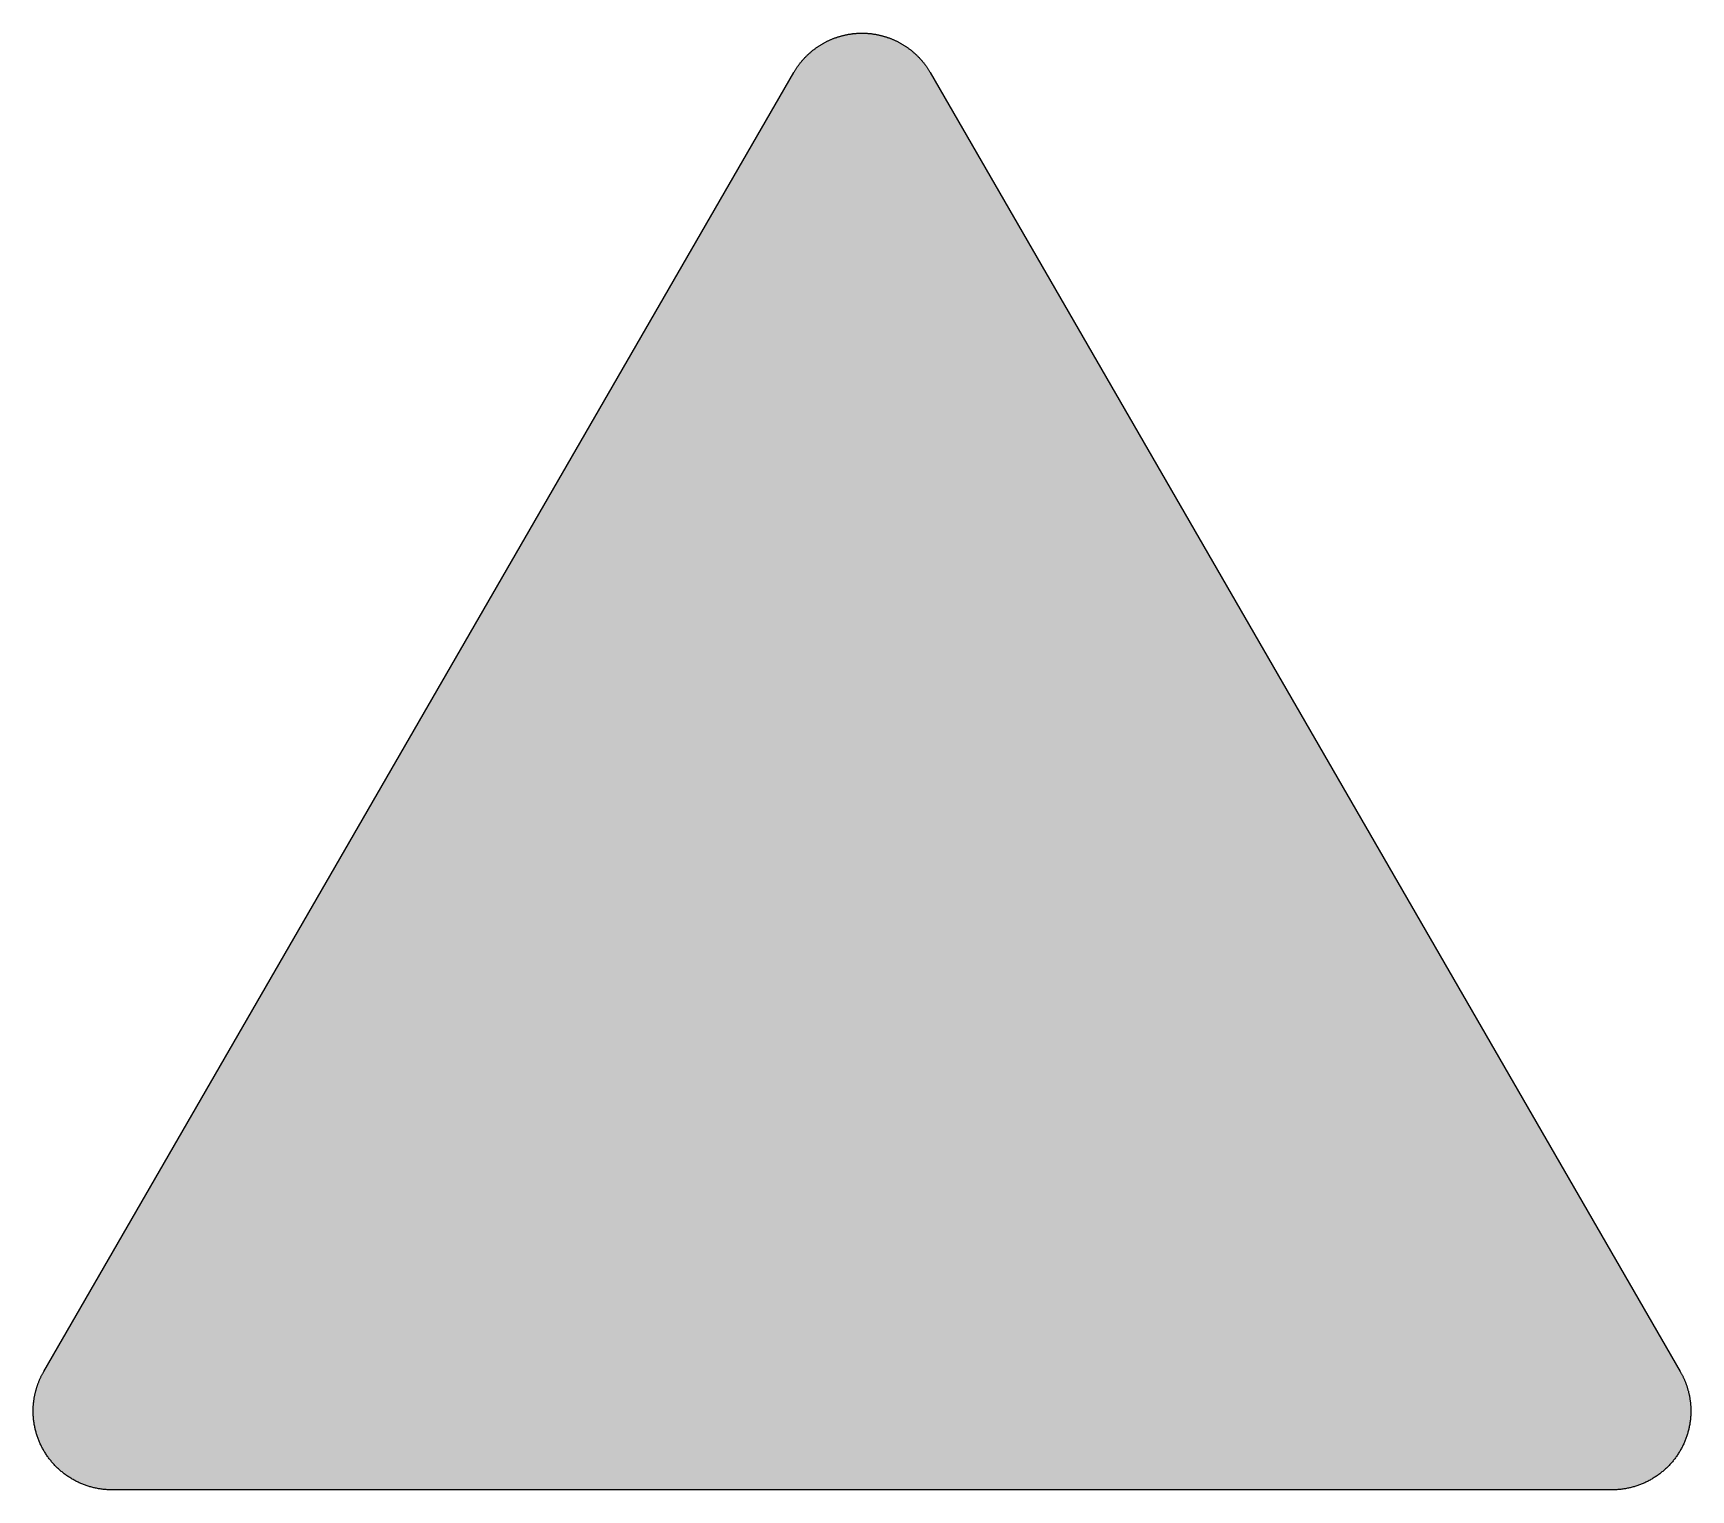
# Model space of a CAD drawing. Header units: millimetres. Extents: x 0 to 297, y 0 to 261.
import ezdxf

# ---------------------------------------------------------------- set-up
doc = ezdxf.new("R2010")
doc.units = ezdxf.units.MM

msp = doc.modelspace()

# ---------------------------------------------------------------- hatches: boundary and pattern name
msp.add_hatch(color=254).paths.add_polyline_path([(14.1633, 0.0526), (13.9878, 0.0533), (13.8125, 0.0559), (13.6373, 0.061), (13.462, 0.0686), (13.2893, 0.0787), (13.114, 0.0914), (12.9413, 0.1041), (12.7686, 0.1194), (12.5959, 0.1397), (12.4231, 0.16), (12.2504, 0.1803), (12.0777, 0.2057), (11.9075, 0.2337), (11.7373, 0.2616), (11.5672, 0.2921), (11.397, 0.3251), (11.2268, 0.3607), (11.0592, 0.3962), (10.8915, 0.4369), (10.7239, 0.4775), (10.5562, 0.5207), (10.3886, 0.5664), (10.2235, 0.6121), (10.0584, 0.6604), (9.8933, 0.7137), (9.7307, 0.7645), (9.5682, 0.8204), (9.4056, 0.8788), (9.2431, 0.9373), (9.083, 0.9982), (8.923, 1.0617), (8.763, 1.1252), (8.6055, 1.1938), (8.4455, 1.2624), (8.2906, 1.331), (8.1331, 1.4046), (7.9781, 1.4783), (7.8232, 1.5545), (7.6708, 1.6332), (7.5184, 1.7145), (7.366, 1.7958), (7.2161, 1.8796), (7.0663, 1.966), (6.919, 2.0549), (6.7716, 2.1438), (6.6243, 2.2352), (6.4795, 2.3266), (6.3348, 2.4232), (6.19, 2.5197), (6.0477, 2.6187), (5.908, 2.7178), (5.7683, 2.8219), (5.6286, 2.9261), (5.4915, 3.0302), (5.3543, 3.1394), (5.2197, 3.2487), (5.0851, 3.3579), (4.953, 3.4722), (4.8209, 3.5865), (4.6914, 3.7033), (4.5644, 3.8202), (4.4348, 3.9395), (4.3104, 4.0615), (4.1859, 4.1859), (4.0615, 4.3104), (3.9395, 4.4374), (3.8202, 4.5644), (3.7033, 4.6914), (3.5865, 4.8235), (3.4722, 4.953), (3.3579, 5.0876), (3.2487, 5.2197), (3.1369, 5.3543), (3.0302, 5.4915), (2.9235, 5.6286), (2.8194, 5.7683), (2.7178, 5.908), (2.6187, 6.0503), (2.5197, 6.19), (2.4232, 6.3348), (2.3266, 6.4795), (2.2352, 6.6243), (2.1438, 6.7716), (2.0523, 6.919), (1.966, 7.0663), (1.8796, 7.2161), (1.7958, 7.366), (1.7145, 7.5184), (1.6332, 7.6708), (1.5545, 7.8232), (1.4783, 7.9781), (1.4046, 8.1331), (1.331, 8.2906), (1.2598, 8.4455), (1.1913, 8.6055), (1.1252, 8.763), (1.0592, 8.923), (0.9982, 9.083), (0.9373, 9.2431), (0.8763, 9.4056), (0.8204, 9.5682), (0.7645, 9.7307), (0.7112, 9.8933), (0.6604, 10.0584), (0.6121, 10.2235), (0.5639, 10.3911), (0.5207, 10.5562), (0.4775, 10.7239), (0.4343, 10.8915), (0.3962, 11.0592), (0.3607, 11.2268), (0.3251, 11.397), (0.2921, 11.5672), (0.2616, 11.7373), (0.2311, 11.9075), (0.2057, 12.0802), (0.1803, 12.2504), (0.1575, 12.4231), (0.1372, 12.5959), (0.1194, 12.7686), (0.1041, 12.9413), (0.0889, 13.114), (0.0787, 13.2893), (0.0686, 13.462), (0.061, 13.6373), (0.0559, 13.8125), (0.0508, 13.9878), (0.0508, 14.163), (0.0508, 14.2773), (0.0533, 14.3942), (0.0559, 14.511), (0.0584, 14.6253), (0.0635, 14.7422), (0.0686, 14.859), (0.0737, 14.9733), (0.0813, 15.0901), (0.0889, 15.2044), (0.0991, 15.3187), (0.1092, 15.4356), (0.1194, 15.5499), (0.1321, 15.6642), (0.1448, 15.7785), (0.1575, 15.8953), (0.1727, 16.0096), (0.188, 16.1239), (0.2032, 16.2382), (0.221, 16.35), (0.2413, 16.4643), (0.2591, 16.5786), (0.2794, 16.6929), (0.2997, 16.8046), (0.3226, 16.9189), (0.3454, 17.0307), (0.3708, 17.145), (0.3937, 17.2568), (0.4191, 17.3685), (0.447, 17.4803), (0.475, 17.592), (0.5029, 17.7038), (0.5334, 17.8156), (0.5613, 17.9273), (0.5944, 18.0365), (0.6248, 18.1483), (0.6579, 18.2575), (0.6934, 18.3693), (0.7264, 18.4785), (0.762, 18.5877), (0.8001, 18.6969), (0.8382, 18.8062), (0.8763, 18.9128), (0.9144, 19.0221), (0.955, 19.1313), (0.9957, 19.238), (1.0389, 19.3446), (1.0795, 19.4539), (1.1252, 19.5605), (1.1684, 19.6647), (1.2141, 19.7714), (1.2598, 19.878), (1.3081, 19.9822), (1.3564, 20.0889), (1.4046, 20.193), (1.4554, 20.2971), (1.5062, 20.4013), (1.557, 20.5054), (1.6104, 20.607), (1.6637, 20.7112), (1.717, 20.8128), (1.7729, 20.9144), (1.8263, 21.016), (1.8847, 21.1176), (1.9406, 21.2192), (136.2523, 253.8501), (136.3091, 253.9492), (136.3675, 254.0483), (136.4285, 254.1473), (136.4894, 254.2464), (136.5504, 254.3454), (136.6139, 254.442), (136.6774, 254.5385), (136.7409, 254.635), (136.8044, 254.7315), (136.8704, 254.8255), (136.9365, 254.922), (137.0025, 255.016), (137.0711, 255.11), (137.1397, 255.2014), (137.2083, 255.2954), (137.2794, 255.3868), (137.3505, 255.4783), (137.4216, 255.5672), (137.4927, 255.6586), (137.5664, 255.7475), (137.6401, 255.8364), (137.7137, 255.9253), (137.7874, 256.0117), (137.8636, 256.098), (137.9398, 256.1844), (138.016, 256.2708), (138.0947, 256.3546), (138.1735, 256.4409), (138.2522, 256.5222), (138.3309, 256.606), (138.4122, 256.6899), (138.4935, 256.7711), (138.5748, 256.8524), (138.6586, 256.9312), (138.7399, 257.0124), (138.8237, 257.0912), (138.9075, 257.1699), (138.9939, 257.2461), (139.0802, 257.3249), (139.1641, 257.4011), (139.253, 257.4747), (139.3393, 257.5509), (139.4282, 257.6246), (139.5171, 257.6982), (139.606, 257.7719), (139.6949, 257.843), (139.7864, 257.9141), (139.8778, 257.9853), (139.9692, 258.0564), (140.0607, 258.125), (140.1547, 258.1935), (140.2486, 258.2596), (140.3426, 258.3282), (140.4366, 258.3942), (140.5331, 258.4602), (140.6296, 258.5237), (140.7262, 258.5872), (140.8227, 258.6507), (140.9192, 258.7142), (141.0183, 258.7752), (141.1173, 258.8362), (141.2164, 258.8946), (141.3154, 258.9555), (141.4145, 259.014), (141.5161, 259.0698), (141.6177, 259.1283), (141.7193, 259.1841), (141.8209, 259.2375), (141.9225, 259.2934), (142.0266, 259.3467), (142.1308, 259.3975), (142.2324, 259.4508), (142.3365, 259.5016), (142.4407, 259.5499), (142.5473, 259.6007), (142.6515, 259.6464), (142.7556, 259.6947), (142.8623, 259.7404), (142.969, 259.7861), (143.0757, 259.8318), (143.1823, 259.875), (143.289, 259.9182), (143.3957, 259.9588), (143.5049, 259.9995), (143.6116, 260.0401), (143.7208, 260.0808), (143.83, 260.1189), (143.9393, 260.1544), (144.0485, 260.1925), (144.1577, 260.2281), (144.2669, 260.2636), (144.3761, 260.2967), (144.4879, 260.3297), (144.5971, 260.3627), (144.7089, 260.3932), (144.8206, 260.4237), (144.9299, 260.4516), (145.0416, 260.4821), (145.1534, 260.5075), (145.2651, 260.5354), (145.3794, 260.5608), (145.4912, 260.5862), (145.603, 260.6091), (145.7173, 260.6319), (145.829, 260.6548), (145.9433, 260.6751), (146.0551, 260.6954), (146.1694, 260.7158), (146.2837, 260.7335), (146.398, 260.7513), (146.5123, 260.7666), (146.6266, 260.7818), (146.7409, 260.797), (146.8552, 260.8123), (146.9695, 260.825), (147.0838, 260.8351), (147.2006, 260.8478), (147.3149, 260.858), (147.4292, 260.8656), (147.5461, 260.8732), (147.6604, 260.8809), (147.7772, 260.8859), (147.8915, 260.8936), (148.0083, 260.8961), (148.1226, 260.9012), (148.2395, 260.9037), (148.3563, 260.9037), (148.4706, 260.9037), (148.5875, 260.9037), (148.7043, 260.9037), (148.8186, 260.9012), (148.9354, 260.8961), (149.0523, 260.8936), (149.1666, 260.8859), (149.2834, 260.8809), (149.3977, 260.8732), (149.512, 260.8656), (149.6289, 260.858), (149.7432, 260.8478), (149.8575, 260.8351), (149.9743, 260.825), (150.0886, 260.8123), (150.2029, 260.797), (150.3172, 260.7818), (150.4315, 260.7666), (150.5458, 260.7513), (150.6601, 260.7335), (150.7744, 260.7158), (150.8862, 260.6954), (151.0005, 260.6751), (151.1148, 260.6548), (151.2265, 260.6319), (151.3408, 260.6091), (151.4526, 260.5862), (151.5643, 260.5608), (151.6761, 260.5354), (151.7879, 260.5075), (151.8996, 260.4821), (152.0114, 260.4516), (152.1231, 260.4237), (152.2349, 260.3932), (152.3467, 260.3627), (152.4559, 260.3297), (152.5676, 260.2967), (152.6769, 260.2636), (152.7861, 260.2281), (152.8953, 260.1925), (153.0045, 260.1544), (153.1137, 260.1189), (153.223, 260.0808), (153.3296, 260.0401), (153.4389, 259.9995), (153.5455, 259.9588), (153.6548, 259.9182), (153.7614, 259.875), (153.8681, 259.8318), (153.9748, 259.7861), (154.0789, 259.7404), (154.1856, 259.6947), (154.2923, 259.6464), (154.3964, 259.6007), (154.5006, 259.5499), (154.6047, 259.5016), (154.7089, 259.4508), (154.813, 259.3975), (154.9171, 259.3467), (155.0187, 259.2934), (155.1203, 259.2375), (155.2245, 259.1841), (155.3261, 259.1283), (155.4251, 259.0698), (155.5267, 259.014), (155.6283, 258.9555), (155.7274, 258.8946), (155.8265, 258.8362), (155.9255, 258.7752), (156.022, 258.7142), (156.1211, 258.6507), (156.2176, 258.5872), (156.3141, 258.5237), (156.4107, 258.4602), (156.5046, 258.3942), (156.6012, 258.3282), (156.6951, 258.2596), (156.7866, 258.1935), (156.8806, 258.125), (156.972, 258.0564), (157.066, 257.9853), (157.1574, 257.9141), (157.2463, 257.843), (157.3378, 257.7719), (157.4267, 257.6982), (157.5156, 257.6246), (157.6019, 257.5509), (157.6908, 257.4747), (157.7772, 257.4011), (157.8635, 257.3249), (157.9499, 257.2461), (158.0337, 257.1699), (158.1201, 257.0912), (158.2039, 257.0124), (158.2852, 256.9312), (158.369, 256.8524), (158.4503, 256.7711), (158.5316, 256.6899), (158.6103, 256.606), (158.6916, 256.5222), (158.7703, 256.4409), (158.8491, 256.3546), (158.9253, 256.2708), (159.004, 256.1844), (159.0802, 256.098), (159.1539, 256.0117), (159.2301, 255.9253), (159.3037, 255.8364), (159.3774, 255.7475), (159.451, 255.6586), (159.5222, 255.5672), (159.5933, 255.4783), (159.6644, 255.3868), (159.7355, 255.2954), (159.8041, 255.2014), (159.8727, 255.11), (159.9387, 255.016), (160.0073, 254.922), (160.0733, 254.8255), (160.1368, 254.7315), (160.2029, 254.635), (160.2664, 254.5385), (160.3299, 254.442), (160.3908, 254.3454), (160.4543, 254.2464), (160.5153, 254.1473), (160.5737, 254.0483), (160.6347, 253.9492), (160.6906, 253.8476), (295.0023, 21.2192), (295.0591, 21.1176), (295.115, 21.016), (295.1709, 20.9144), (295.2267, 20.8128), (295.2801, 20.7112), (295.3334, 20.607), (295.3868, 20.5054), (295.4376, 20.4013), (295.4884, 20.2971), (295.5392, 20.193), (295.5874, 20.0889), (295.6357, 19.9822), (295.6814, 19.878), (295.7297, 19.7714), (295.7754, 19.6647), (295.8186, 19.5605), (295.8617, 19.4539), (295.9049, 19.3446), (295.9481, 19.238), (295.9887, 19.1313), (296.0294, 19.0221), (296.0675, 18.9128), (296.1056, 18.8062), (296.1437, 18.6969), (296.1792, 18.5877), (296.2148, 18.4785), (296.2504, 18.3693), (296.2834, 18.2575), (296.3164, 18.1483), (296.3494, 18.0365), (296.3799, 17.9273), (296.4104, 17.8156), (296.4409, 17.7038), (296.4688, 17.592), (296.4967, 17.4803), (296.5221, 17.3685), (296.5475, 17.2568), (296.5729, 17.145), (296.5958, 17.0307), (296.6212, 16.9189), (296.6415, 16.8046), (296.6644, 16.6929), (296.6822, 16.5786), (296.7025, 16.4643), (296.7203, 16.35), (296.738, 16.2382), (296.7558, 16.1239), (296.7711, 16.0096), (296.7838, 15.8953), (296.799, 15.7785), (296.8117, 15.6642), (296.8244, 15.5499), (296.8346, 15.4356), (296.8447, 15.3187), (296.8523, 15.2044), (296.86, 15.0901), (296.8676, 14.9733), (296.8752, 14.859), (296.8803, 14.7422), (296.8828, 14.6253), (296.8879, 14.511), (296.8904, 14.3942), (296.8904, 14.2773), (296.8904, 14.163), (296.8904, 13.9878), (296.8879, 13.8125), (296.8828, 13.6373), (296.8752, 13.462), (296.865, 13.2893), (296.8523, 13.114), (296.8396, 12.9413), (296.8219, 12.7686), (296.8041, 12.5959), (296.7838, 12.4231), (296.7609, 12.2504), (296.738, 12.0802), (296.7101, 11.9075), (296.6822, 11.7373), (296.6517, 11.5672), (296.6187, 11.397), (296.5831, 11.2268), (296.545, 11.0592), (296.5069, 10.8915), (296.4663, 10.7239), (296.4231, 10.5562), (296.3774, 10.3911), (296.3316, 10.2235), (296.2808, 10.0584), (296.23, 9.8933), (296.1767, 9.7307), (296.1234, 9.5682), (296.0649, 9.4056), (296.0065, 9.2431), (295.9456, 9.083), (295.8821, 8.923), (295.8186, 8.763), (295.75, 8.6055), (295.6814, 8.4455), (295.6103, 8.2906), (295.5392, 8.1331), (295.463, 7.9781), (295.3868, 7.8232), (295.3106, 7.6708), (295.2293, 7.5184), (295.148, 7.366), (295.0642, 7.2161), (294.9778, 7.0663), (294.8889, 6.919), (294.8, 6.7716), (294.7086, 6.6243), (294.6146, 6.4795), (294.5206, 6.3348), (294.4241, 6.19), (294.325, 6.0503), (294.226, 5.908), (294.1218, 5.7683), (294.0177, 5.6286), (293.9136, 5.4915), (293.8043, 5.3543), (293.6951, 5.2197), (293.5859, 5.0876), (293.4716, 4.953), (293.3573, 4.8235), (293.2405, 4.6914), (293.1236, 4.5644), (293.0042, 4.4374), (292.8823, 4.3104), (292.7579, 4.1859), (292.6334, 4.0615), (292.5089, 3.9395), (292.3794, 3.8202), (292.2524, 3.7033), (292.1203, 3.5865), (291.9908, 3.4722), (291.8562, 3.3579), (291.7241, 3.2487), (291.5895, 3.1394), (291.4523, 3.0302), (291.3151, 2.9261), (291.1754, 2.8219), (291.0357, 2.7178), (290.8935, 2.6187), (290.7513, 2.5197), (290.609, 2.4232), (290.4642, 2.3266), (290.3195, 2.2352), (290.1721, 2.1438), (290.0248, 2.0549), (289.8775, 1.966), (289.7276, 1.8796), (289.5778, 1.7958), (289.4254, 1.7145), (289.273, 1.6332), (289.118, 1.5545), (288.9656, 1.4783), (288.8107, 1.4046), (288.6532, 1.331), (288.4957, 1.2624), (288.3383, 1.1938), (288.1808, 1.1252), (288.0208, 1.0617), (287.8607, 0.9982), (287.7007, 0.9373), (287.5382, 0.8788), (287.3756, 0.8204), (287.213, 0.7645), (287.0479, 0.7137), (286.8854, 0.6604), (286.7203, 0.6121), (286.5526, 0.5664), (286.3875, 0.5207), (286.2199, 0.4775), (286.0523, 0.4369), (285.8846, 0.3962), (285.7144, 0.3607), (285.5468, 0.3251), (285.3766, 0.2921), (285.2064, 0.2616), (285.0363, 0.2337), (284.8635, 0.2057), (284.6934, 0.1803), (284.5206, 0.16), (284.3479, 0.1397), (284.1752, 0.1194), (284.0025, 0.1041), (283.8272, 0.0914), (283.6545, 0.0787), (283.4792, 0.0686), (283.3065, 0.061), (283.1313, 0.0559), (282.956, 0.0533), (282.7807, 0.0508)])
h = msp.add_hatch(color=22)
h.paths.add_polyline_path([(14.1633, 5.3442), (13.9344, 5.3467), (13.7084, 5.3543), (13.4849, 5.3696), (13.2613, 5.3873), (13.0378, 5.4127), (12.8194, 5.4458), (12.6009, 5.4813), (12.385, 5.522), (12.1717, 5.5677), (11.9583, 5.621), (11.7475, 5.6769), (11.5392, 5.7404), (11.3335, 5.8064), (11.1303, 5.8776), (10.9296, 5.9538), (10.729, 6.035), (10.5334, 6.1214), (10.3378, 6.2128), (10.1473, 6.3068), (9.9593, 6.4084), (9.7714, 6.5126), (9.5885, 6.6192), (9.4082, 6.7335), (9.2304, 6.8504), (9.0576, 6.9698), (8.8849, 7.0942), (8.7173, 7.2238), (8.5522, 7.3584), (8.3896, 7.493), (8.2321, 7.6352), (8.0772, 7.7775), (7.9273, 7.9273), (7.7775, 8.0772), (7.6352, 8.2321), (7.493, 8.3922), (7.3558, 8.5522), (7.2238, 8.7173), (7.0942, 8.8849), (6.9698, 9.0576), (6.8504, 9.2329), (6.7335, 9.4082), (6.6192, 9.5885), (6.5126, 9.7739), (6.4084, 9.9593), (6.3068, 10.1473), (6.2128, 10.3403), (6.1214, 10.5334), (6.035, 10.729), (5.9538, 10.9296), (5.8776, 11.1303), (5.8064, 11.3335), (5.7404, 11.5392), (5.6769, 11.7475), (5.621, 11.9583), (5.5677, 12.1717), (5.522, 12.385), (5.4813, 12.6009), (5.4432, 12.8194), (5.4127, 13.0404), (5.3873, 13.2613), (5.3696, 13.4849), (5.3543, 13.7084), (5.3467, 13.9344), (5.3416, 14.163), (5.3442, 14.2342), (5.3442, 14.3078), (5.3442, 14.3789), (5.3467, 14.4526), (5.3492, 14.5237), (5.3543, 14.5974), (5.3569, 14.6685), (5.3619, 14.7422), (5.367, 14.8133), (5.3721, 14.8869), (5.3797, 14.9581), (5.3848, 15.0292), (5.3924, 15.1003), (5.4, 15.174), (5.4102, 15.2451), (5.4178, 15.3162), (5.428, 15.3873), (5.4381, 15.4584), (5.4483, 15.5296), (5.461, 15.6007), (5.4737, 15.6718), (5.4864, 15.7429), (5.4991, 15.814), (5.5118, 15.8852), (5.527, 15.9563), (5.5423, 16.0249), (5.5575, 16.096), (5.5728, 16.1671), (5.5905, 16.2357), (5.6083, 16.3068), (5.6261, 16.3754), (5.6439, 16.444), (5.6617, 16.5151), (5.682, 16.5837), (5.7023, 16.6522), (5.7226, 16.7208), (5.7429, 16.7919), (5.7658, 16.8605), (5.7887, 16.9266), (5.8115, 16.9951), (5.8344, 17.0637), (5.8572, 17.1323), (5.8826, 17.2009), (5.908, 17.2669), (5.9334, 17.3355), (5.9588, 17.4015), (5.9868, 17.4676), (6.0147, 17.5362), (6.0427, 17.6022), (6.0706, 17.6682), (6.0985, 17.7343), (6.129, 17.8003), (6.1595, 17.8664), (6.19, 17.9299), (6.2205, 17.9959), (6.2509, 18.0619), (6.284, 18.1254), (6.317, 18.1915), (6.35, 18.255), (6.383, 18.3185), (6.4186, 18.382), (6.4541, 18.4455), (6.4897, 18.509), (6.5253, 18.5725), (140.8356, 251.2042), (140.909, 251.3305), (140.9852, 251.4549), (141.064, 251.5794), (141.1453, 251.7013), (141.2265, 251.8232), (141.3129, 251.9426), (141.3967, 252.0594), (141.4856, 252.1763), (141.5745, 252.2906), (141.666, 252.4023), (141.7599, 252.5141), (141.8539, 252.6233), (141.9504, 252.73), (142.0495, 252.8367), (142.1486, 252.9408), (142.2502, 253.0424), (142.3518, 253.144), (142.4559, 253.2431), (142.5626, 253.3396), (142.6693, 253.4336), (142.7785, 253.5276), (142.8877, 253.619), (142.9995, 253.7104), (143.1112, 253.7968), (143.2255, 253.8832), (143.3424, 253.967), (143.4592, 254.0483), (143.576, 254.1295), (143.6954, 254.2083), (143.8173, 254.2845), (143.9393, 254.3581), (144.0612, 254.4318), (144.1856, 254.5004), (144.3126, 254.569), (144.4371, 254.635), (144.5666, 254.701), (144.6936, 254.762), (144.8232, 254.823), (144.9553, 254.8814), (145.0848, 254.9373), (145.2194, 254.9906), (145.3515, 255.0414), (145.4861, 255.0922), (145.6207, 255.1405), (145.7579, 255.1836), (145.8951, 255.2268), (146.0322, 255.2675), (146.1694, 255.3081), (146.3091, 255.3437), (146.4488, 255.3792), (146.591, 255.4097), (146.7307, 255.4402), (146.873, 255.4681), (147.0152, 255.491), (147.16, 255.5138), (147.3022, 255.5342), (147.447, 255.5519), (147.5918, 255.5697), (147.7391, 255.5824), (147.8839, 255.5926), (148.0312, 255.6027), (148.176, 255.6078), (148.3233, 255.6104), (148.4706, 255.6129), (148.6179, 255.6104), (148.7653, 255.6078), (148.9126, 255.6027), (149.0599, 255.5926), (149.2047, 255.5824), (149.3495, 255.5697), (149.4942, 255.5519), (149.639, 255.5342), (149.7838, 255.5138), (149.926, 255.491), (150.0683, 255.4681), (150.2105, 255.4402), (150.3528, 255.4097), (150.4925, 255.3792), (150.6347, 255.3437), (150.7719, 255.3081), (150.9116, 255.2675), (151.0487, 255.2268), (151.1859, 255.1836), (151.323, 255.1405), (151.4577, 255.0922), (151.5923, 255.0414), (151.7244, 254.9906), (151.8564, 254.9373), (151.9885, 254.8814), (152.1206, 254.823), (152.2501, 254.762), (152.3771, 254.701), (152.5041, 254.635), (152.6311, 254.569), (152.7581, 254.5004), (152.8801, 254.4318), (153.0045, 254.3581), (153.1264, 254.2845), (153.2458, 254.2083), (153.3652, 254.1295), (153.4846, 254.0483), (153.6014, 253.967), (153.7157, 253.8832), (153.83, 253.7968), (153.9443, 253.7104), (154.0561, 253.619), (154.1653, 253.5276), (154.2745, 253.4336), (154.3812, 253.3396), (154.4879, 253.2431), (154.592, 253.144), (154.6936, 253.0424), (154.7952, 252.9408), (154.8943, 252.8367), (154.9933, 252.73), (155.0899, 252.6233), (155.1838, 252.5141), (155.2778, 252.4023), (155.3693, 252.2906), (155.4582, 252.1763), (155.5471, 252.0594), (155.6334, 251.9426), (155.7172, 251.8232), (155.7985, 251.7013), (155.8798, 251.5794), (155.9585, 251.4549), (156.0347, 251.3305), (156.1109, 251.2035), (290.4201, 18.5734), (290.4541, 18.509), (290.4896, 18.4455), (290.5252, 18.382), (290.5608, 18.3185), (290.5938, 18.255), (290.6268, 18.1915), (290.6598, 18.1254), (290.6903, 18.0619), (290.7233, 17.9959), (290.7538, 17.9299), (290.7843, 17.8664), (290.8148, 17.8003), (290.8452, 17.7343), (290.8732, 17.6682), (290.9011, 17.6022), (290.9291, 17.5362), (290.957, 17.4676), (290.9824, 17.4015), (291.0103, 17.3355), (291.0357, 17.2669), (291.0611, 17.2009), (291.084, 17.1323), (291.1094, 17.0637), (291.1323, 16.9951), (291.1551, 16.9266), (291.178, 16.8605), (291.1983, 16.7919), (291.2212, 16.7208), (291.2415, 16.6522), (291.2618, 16.5837), (291.2796, 16.5151), (291.2999, 16.444), (291.3177, 16.3754), (291.3355, 16.3068), (291.3532, 16.2357), (291.3685, 16.1671), (291.3863, 16.096), (291.4015, 16.0249), (291.4167, 15.9563), (291.4294, 15.8852), (291.4447, 15.814), (291.4574, 15.7429), (291.4701, 15.6718), (291.4828, 15.6007), (291.4929, 15.5296), (291.5031, 15.4584), (291.5133, 15.3873), (291.5234, 15.3162), (291.5336, 15.2451), (291.5412, 15.174), (291.5488, 15.1003), (291.5564, 15.0292), (291.5641, 14.9581), (291.5691, 14.8869), (291.5768, 14.8133), (291.5818, 14.7422), (291.5844, 14.6685), (291.5895, 14.5974), (291.592, 14.5237), (291.5945, 14.4526), (291.5971, 14.3789), (291.5996, 14.3078), (291.5996, 14.2342), (291.5996, 14.163), (291.5971, 13.9344), (291.5895, 13.7084), (291.5742, 13.4849), (291.5539, 13.2613), (291.5285, 13.0404), (291.498, 12.8194), (291.4625, 12.6009), (291.4218, 12.385), (291.3736, 12.1717), (291.3228, 11.9583), (291.2643, 11.7475), (291.2034, 11.5392), (291.1373, 11.3335), (291.0637, 11.1303), (290.9875, 10.9296), (290.9062, 10.729), (290.8198, 10.5334), (290.7309, 10.3403), (290.6344, 10.1473), (290.5354, 9.9593), (290.4312, 9.7739), (290.322, 9.5885), (290.2102, 9.4082), (290.0934, 9.2329), (289.974, 9.0576), (289.847, 8.8849), (289.72, 8.7173), (289.5854, 8.5522), (289.4482, 8.3922), (289.3085, 8.2321), (289.1638, 8.0772), (289.0164, 7.9273), (288.8666, 7.7775), (288.7116, 7.6352), (288.5516, 7.493), (288.3916, 7.3584), (288.2265, 7.2238), (288.0563, 7.0942), (287.8861, 6.9698), (287.7109, 6.8504), (287.5331, 6.7335), (287.3527, 6.6192), (287.1699, 6.5126), (286.9844, 6.4084), (286.7965, 6.3068), (286.6034, 6.2128), (286.4104, 6.1214), (286.2148, 6.035), (286.0142, 5.9538), (285.8135, 5.8776), (285.6103, 5.8064), (285.4046, 5.7404), (285.1963, 5.6769), (284.9855, 5.621), (284.7721, 5.5677), (284.5587, 5.522), (284.3428, 5.4813), (284.1244, 5.4458), (283.9034, 5.4127), (283.6824, 5.3873), (283.4589, 5.3696), (283.2354, 5.3543), (283.0093, 5.3467), (282.7807, 5.3442)])
h.paths.add_polyline_path([(44.716, 31.8026), (148.4725, 211.5167), (252.2305, 31.8026)], flags=16)
h = msp.add_hatch(color=59)
edge = h.paths.add_edge_path()
edge.add_line((146.2567, 43.56), (138.151, 91.5211))
edge.add_line((138.151, 91.5211), (138.1481, 91.534))
edge.add_line((138.1481, 91.534), (138.1455, 91.5492))
edge.add_line((138.1455, 91.5492), (138.143, 91.5619))
edge.add_line((138.143, 91.5619), (138.1404, 91.5772))
edge.add_line((138.1404, 91.5772), (138.1379, 91.5899))
edge.add_line((138.1379, 91.5899), (138.1354, 91.6051))
edge.add_line((138.1354, 91.6051), (138.1328, 91.6203))
edge.add_line((138.1328, 91.6203), (138.1328, 91.633))
edge.add_line((138.1328, 91.633), (138.1303, 91.6483))
edge.add_line((138.1303, 91.6483), (138.1277, 91.661))
edge.add_line((138.1277, 91.661), (138.1252, 91.6762))
edge.add_line((138.1252, 91.6762), (138.1227, 91.6915))
edge.add_line((138.1227, 91.6915), (138.1227, 91.7042))
edge.add_line((138.1227, 91.7042), (138.1201, 91.7194))
edge.add_line((138.1201, 91.7194), (138.1176, 91.7346))
edge.add_line((138.1176, 91.7346), (138.115, 91.7473))
edge.add_line((138.115, 91.7473), (138.115, 91.7626))
edge.add_line((138.115, 91.7626), (138.1125, 91.7753))
edge.add_line((138.1125, 91.7753), (138.11, 91.7905))
edge.add_line((138.11, 91.7905), (138.11, 91.8058))
edge.add_line((138.11, 91.8058), (138.1074, 91.8185))
edge.add_line((138.1074, 91.8185), (138.1049, 91.8337))
edge.add_line((138.1049, 91.8337), (138.1049, 91.8489))
edge.add_line((138.1049, 91.8489), (138.1023, 91.8616))
edge.add_line((138.1023, 91.8616), (138.1023, 91.8769))
edge.add_line((138.1023, 91.8769), (138.0998, 91.8921))
edge.add_line((138.0998, 91.8921), (138.0998, 91.9048))
edge.add_line((138.0998, 91.9048), (138.0973, 91.9201))
edge.add_line((138.0973, 91.9201), (138.0947, 91.9353))
edge.add_line((138.0947, 91.9353), (138.0947, 91.948))
edge.add_line((138.0947, 91.948), (138.0922, 91.9632))
edge.add_line((138.0922, 91.9632), (138.0922, 91.9759))
edge.add_line((138.0922, 91.9759), (138.0922, 91.9912))
edge.add_line((138.0922, 91.9912), (138.0896, 92.0064))
edge.add_line((138.0896, 92.0064), (138.0896, 92.0191))
edge.add_line((138.0896, 92.0191), (138.0871, 92.0344))
edge.add_line((138.0871, 92.0344), (138.0871, 92.0496))
edge.add_line((138.0871, 92.0496), (138.0846, 92.0623))
edge.add_line((138.0846, 92.0623), (138.0846, 92.0775))
edge.add_line((138.0846, 92.0775), (138.0846, 92.0928))
edge.add_line((138.0846, 92.0928), (138.082, 92.1055))
edge.add_line((138.082, 92.1055), (138.082, 92.1207))
edge.add_line((138.082, 92.1207), (138.082, 92.136))
edge.add_line((138.082, 92.136), (138.0795, 92.1487))
edge.add_line((138.0795, 92.1487), (138.0795, 92.1639))
edge.add_line((138.0795, 92.1639), (138.0795, 92.1791))
edge.add_line((138.0795, 92.1791), (138.0795, 92.1918))
edge.add_line((138.0795, 92.1918), (138.0769, 92.2071))
edge.add_line((138.0769, 92.2071), (138.0769, 92.2223))
edge.add_line((138.0769, 92.2223), (138.0769, 92.235))
edge.add_line((138.0769, 92.235), (138.0769, 92.2503))
edge.add_line((138.0769, 92.2503), (138.0744, 92.2655))
edge.add_line((138.0744, 92.2655), (138.0744, 92.2782))
edge.add_line((138.0744, 92.2782), (138.0744, 92.2934))
edge.add_line((138.0744, 92.2934), (138.0744, 92.3087))
edge.add_line((138.0744, 92.3087), (138.0744, 92.3214))
edge.add_line((138.0744, 92.3214), (138.0744, 92.3366))
edge.add_line((138.0744, 92.3366), (138.0744, 92.3519))
edge.add_line((138.0744, 92.3519), (138.0744, 92.3646))
edge.add_line((138.0744, 92.3646), (138.0719, 92.3798))
edge.add_line((138.0719, 92.3798), (138.0719, 92.395))
edge.add_line((138.0719, 92.395), (138.0719, 92.4077))
edge.add_line((138.0719, 92.4077), (138.0719, 92.423))
edge.add_line((138.0719, 92.423), (138.0719, 92.4382))
edge.add_line((138.0719, 92.4382), (138.0719, 92.4484))
edge.add_line((138.0719, 92.4484), (138.0719, 92.4585))
edge.add_line((138.0719, 92.4585), (138.0719, 92.4687))
edge.add_line((138.0719, 92.4687), (138.0719, 92.4789))
edge.add_line((138.0719, 92.4789), (138.0719, 92.489))
edge.add_line((138.0719, 92.489), (138.0719, 92.4966))
edge.add_line((138.0719, 92.4966), (138.0744, 92.5068))
edge.add_line((138.0744, 92.5068), (138.0744, 92.517))
edge.add_line((138.0744, 92.517), (138.0744, 92.5271))
edge.add_line((138.0744, 92.5271), (138.0744, 92.5373))
edge.add_line((138.0744, 92.5373), (138.0744, 92.5474))
edge.add_line((138.0744, 92.5474), (138.0744, 92.5576))
edge.add_line((138.0744, 92.5576), (138.0744, 92.5678))
edge.add_line((138.0744, 92.5678), (138.0744, 92.5779))
edge.add_line((138.0744, 92.5779), (138.0744, 92.5881))
edge.add_line((138.0744, 92.5881), (138.0744, 92.5982))
edge.add_line((138.0744, 92.5982), (138.0744, 92.6084))
edge.add_line((138.0744, 92.6084), (138.0769, 92.6186))
edge.add_line((138.0769, 92.6186), (138.0769, 92.6287))
edge.add_line((138.0769, 92.6287), (138.0769, 92.6389))
edge.add_line((138.0769, 92.6389), (138.0769, 92.649))
edge.add_line((138.0769, 92.649), (138.0769, 92.6592))
edge.add_line((138.0769, 92.6592), (138.0769, 92.6694))
edge.add_line((138.0769, 92.6694), (138.0769, 92.6795))
edge.add_line((138.0769, 92.6795), (138.0795, 92.6897))
edge.add_line((138.0795, 92.6897), (138.0795, 92.6973))
edge.add_line((138.0795, 92.6973), (138.0795, 92.7075))
edge.add_line((138.0795, 92.7075), (138.0795, 92.7176))
edge.add_line((138.0795, 92.7176), (138.0795, 92.7278))
edge.add_line((138.0795, 92.7278), (138.082, 92.7379))
edge.add_line((138.082, 92.7379), (138.082, 92.7481))
edge.add_line((138.082, 92.7481), (138.082, 92.7583))
edge.add_line((138.082, 92.7583), (138.082, 92.7684))
edge.add_line((138.082, 92.7684), (138.082, 92.7786))
edge.add_line((138.082, 92.7786), (138.0846, 92.7887))
edge.add_line((138.0846, 92.7887), (138.0846, 92.7989))
edge.add_line((138.0846, 92.7989), (138.0846, 92.8091))
edge.add_line((138.0846, 92.8091), (138.0871, 92.8192))
edge.add_line((138.0871, 92.8192), (138.0871, 92.8294))
edge.add_line((138.0871, 92.8294), (138.0871, 92.8395))
edge.add_line((138.0871, 92.8395), (138.0871, 92.8497))
edge.add_line((138.0871, 92.8497), (138.0896, 92.8599))
edge.add_line((138.0896, 92.8599), (138.0896, 92.87))
edge.add_line((138.0896, 92.87), (138.0896, 92.8802))
edge.add_line((138.0896, 92.8802), (138.0922, 92.8903))
edge.add_line((138.0922, 92.8903), (138.0922, 92.9005))
edge.add_line((138.0922, 92.9005), (138.0922, 92.9081))
edge.add_line((138.0922, 92.9081), (138.0947, 92.9183))
edge.add_line((138.0947, 92.9183), (138.0947, 92.9284))
edge.add_line((138.0947, 92.9284), (138.0947, 92.9386))
edge.add_line((138.0947, 92.9386), (138.0973, 92.9488))
edge.add_line((138.0973, 92.9488), (138.0973, 92.9589))
edge.add_line((138.0973, 92.9589), (138.0973, 92.9691))
edge.add_line((138.0973, 92.9691), (138.0998, 92.9792))
edge.add_line((138.0998, 92.9792), (138.0998, 92.9894))
edge.add_line((138.0998, 92.9894), (138.1023, 92.9996))
edge.add_line((138.1023, 92.9996), (138.1023, 93.0097))
edge.add_line((138.1023, 93.0097), (138.1023, 93.0199))
edge.add_line((138.1023, 93.0199), (138.1049, 93.03))
edge.add_line((138.1049, 93.03), (138.1049, 93.0402))
edge.add_line((138.1049, 93.0402), (138.1074, 93.0504))
edge.add_line((138.1074, 93.0504), (138.1074, 93.0605))
edge.add_line((138.1074, 93.0605), (138.1074, 93.0707))
edge.add_line((138.1074, 93.0707), (138.11, 93.0808))
edge.add_line((138.11, 93.0808), (140.7693, 115.6727))
edge.add_line((140.7693, 115.6727), (159.6182, 104.3605))
edge.add_line((159.6182, 104.3605), (159.6771, 104.3229))
edge.add_line((159.6771, 104.3229), (159.7381, 104.2873))
edge.add_line((159.7381, 104.2873), (159.799, 104.2543))
edge.add_line((159.799, 104.2543), (159.86, 104.2187))
edge.add_line((159.86, 104.2187), (159.9209, 104.1857))
edge.add_line((159.9209, 104.1857), (159.9819, 104.1527))
edge.add_line((159.9819, 104.1527), (160.0454, 104.1197))
edge.add_line((160.0454, 104.1197), (160.1064, 104.0867))
edge.add_line((160.1064, 104.0867), (160.1699, 104.0562))
edge.add_line((160.1699, 104.0562), (160.2308, 104.0257))
edge.add_line((160.2308, 104.0257), (160.2943, 103.9952))
edge.add_line((160.2943, 103.9952), (160.3578, 103.9647))
edge.add_line((160.3578, 103.9647), (160.4213, 103.9368))
edge.add_line((160.4213, 103.9368), (160.4848, 103.9063))
edge.add_line((160.4848, 103.9063), (160.5483, 103.8784))
edge.add_line((160.5483, 103.8784), (160.6118, 103.8504))
edge.add_line((160.6118, 103.8504), (160.6753, 103.8225))
edge.add_line((160.6753, 103.8225), (160.7414, 103.7971))
edge.add_line((160.7414, 103.7971), (160.8049, 103.7717))
edge.add_line((160.8049, 103.7717), (160.8709, 103.7463))
edge.add_line((160.8709, 103.7463), (160.9344, 103.7209))
edge.add_line((160.9344, 103.7209), (161.0004, 103.6955))
edge.add_line((161.0004, 103.6955), (161.0665, 103.6726))
edge.add_line((161.0665, 103.6726), (161.13, 103.6498))
edge.add_line((161.13, 103.6498), (161.196, 103.6269))
edge.add_line((161.196, 103.6269), (161.2621, 103.6041))
edge.add_line((161.2621, 103.6041), (161.3281, 103.5812))
edge.add_line((161.3281, 103.5812), (161.3941, 103.5609))
edge.add_line((161.3941, 103.5609), (161.4602, 103.5406))
edge.add_line((161.4602, 103.5406), (161.5288, 103.5202))
edge.add_line((161.5288, 103.5202), (161.5948, 103.5025))
edge.add_line((161.5948, 103.5025), (161.6608, 103.4821))
edge.add_line((161.6608, 103.4821), (161.7294, 103.4644))
edge.add_line((161.7294, 103.4644), (161.7955, 103.4466))
edge.add_line((161.7955, 103.4466), (161.864, 103.4288))
edge.add_line((161.864, 103.4288), (161.9301, 103.4136))
edge.add_line((161.9301, 103.4136), (161.9987, 103.3958))
edge.add_line((161.9987, 103.3958), (162.0672, 103.3805))
edge.add_line((162.0672, 103.3805), (162.1333, 103.3653))
edge.add_line((162.1333, 103.3653), (162.2019, 103.3526))
edge.add_line((162.2019, 103.3526), (162.2704, 103.3374))
edge.add_line((162.2704, 103.3374), (162.339, 103.3247))
edge.add_line((162.339, 103.3247), (162.4076, 103.312))
edge.add_line((162.4076, 103.312), (162.4762, 103.2993))
edge.add_line((162.4762, 103.2993), (162.5448, 103.2891))
edge.add_line((162.5448, 103.2891), (162.6133, 103.2789))
edge.add_line((162.6133, 103.2789), (162.6819, 103.2688))
edge.add_line((162.6819, 103.2688), (162.7505, 103.2586))
edge.add_line((162.7505, 103.2586), (162.8191, 103.2485))
edge.add_line((162.8191, 103.2485), (162.8902, 103.2408))
edge.add_line((162.8902, 103.2408), (162.9588, 103.2332))
edge.add_line((162.9588, 103.2332), (163.0274, 103.2256))
edge.add_line((163.0274, 103.2256), (163.0959, 103.218))
edge.add_line((163.0959, 103.218), (163.1671, 103.2129))
edge.add_line((163.1671, 103.2129), (163.2356, 103.2053))
edge.add_line((163.2356, 103.2053), (163.3068, 103.2002))
edge.add_line((163.3068, 103.2002), (163.3753, 103.1977))
edge.add_line((163.3753, 103.1977), (163.4465, 103.1926))
edge.add_line((163.4465, 103.1926), (163.515, 103.19))
edge.add_line((163.515, 103.19), (163.5862, 103.1875))
edge.add_line((163.5862, 103.1875), (163.6547, 103.185))
edge.add_line((163.6547, 103.185), (163.7259, 103.1824))
edge.add_line((163.7259, 103.1824), (163.7944, 103.1824))
edge.add_line((163.7944, 103.1824), (163.8656, 103.1824))
edge.add_line((163.8656, 103.1824), (164.0002, 103.1824))
edge.add_line((164.0002, 103.1824), (164.1373, 103.1875))
edge.add_line((164.1373, 103.1875), (164.272, 103.1926))
edge.add_line((164.272, 103.1926), (164.4066, 103.2002))
edge.add_line((164.4066, 103.2002), (164.5412, 103.2104))
edge.add_line((164.5412, 103.2104), (164.6733, 103.2231))
edge.add_line((164.6733, 103.2231), (164.8079, 103.2358))
edge.add_line((164.8079, 103.2358), (164.94, 103.2535))
edge.add_line((164.94, 103.2535), (165.0721, 103.2713))
edge.add_line((165.0721, 103.2713), (165.2041, 103.2916))
edge.add_line((165.2041, 103.2916), (165.3362, 103.3145))
edge.add_line((165.3362, 103.3145), (165.4683, 103.3399))
edge.add_line((165.4683, 103.3399), (165.5978, 103.3653))
edge.add_line((165.5978, 103.3653), (165.7274, 103.3958))
edge.add_line((165.7274, 103.3958), (165.8569, 103.4263))
edge.add_line((165.8569, 103.4263), (165.9839, 103.4593))
edge.add_line((165.9839, 103.4593), (166.1135, 103.4948))
edge.add_line((166.1135, 103.4948), (166.2405, 103.5304))
edge.add_line((166.2405, 103.5304), (166.3649, 103.571))
edge.add_line((166.3649, 103.571), (166.4919, 103.6117))
edge.add_line((166.4919, 103.6117), (166.6164, 103.6549))
edge.add_line((166.6164, 103.6549), (166.7408, 103.698))
edge.add_line((166.7408, 103.698), (166.8628, 103.7463))
edge.add_line((166.8628, 103.7463), (166.9847, 103.7946))
edge.add_line((166.9847, 103.7946), (167.1066, 103.8454))
edge.add_line((167.1066, 103.8454), (167.2285, 103.8987))
edge.add_line((167.2285, 103.8987), (167.3479, 103.952))
edge.add_line((167.3479, 103.952), (167.4673, 104.0105))
edge.add_line((167.4673, 104.0105), (167.5841, 104.0663))
edge.add_line((167.5841, 104.0663), (167.701, 104.1273))
edge.add_line((167.701, 104.1273), (167.8178, 104.1908))
edge.add_line((167.8178, 104.1908), (167.9321, 104.2543))
edge.add_line((167.9321, 104.2543), (168.0464, 104.3203))
edge.add_line((168.0464, 104.3203), (168.1582, 104.3864))
edge.add_line((168.1582, 104.3864), (168.2699, 104.455))
edge.add_line((168.2699, 104.455), (168.3817, 104.5261))
edge.add_line((168.3817, 104.5261), (168.4909, 104.5997))
edge.add_line((168.4909, 104.5997), (168.6001, 104.6759))
edge.add_line((168.6001, 104.6759), (168.7068, 104.7521))
edge.add_line((168.7068, 104.7521), (168.8135, 104.8283))
edge.add_line((168.8135, 104.8283), (168.9176, 104.9096))
edge.add_line((168.9176, 104.9096), (169.0218, 104.9909))
edge.add_line((169.0218, 104.9909), (169.1234, 105.0747))
edge.add_line((169.1234, 105.0747), (169.225, 105.1585))
edge.add_line((169.225, 105.1585), (169.324, 105.2449))
edge.add_line((169.324, 105.2449), (169.4231, 105.3338))
edge.add_line((169.4231, 105.3338), (169.5196, 105.4227))
edge.add_line((169.5196, 105.4227), (169.6161, 105.5141))
edge.add_line((169.6161, 105.5141), (169.7101, 105.6081))
edge.add_line((169.7101, 105.6081), (169.8041, 105.7021))
edge.add_line((169.8041, 105.7021), (169.8955, 105.7986))
edge.add_line((169.8955, 105.7986), (169.9844, 105.8977))
edge.add_line((169.9844, 105.8977), (170.0733, 105.9967))
edge.add_line((170.0733, 105.9967), (170.1597, 106.0958))
edge.add_line((170.1597, 106.0958), (170.246, 106.1999))
edge.add_line((170.246, 106.1999), (170.3299, 106.3041))
edge.add_line((170.3299, 106.3041), (170.4111, 106.4082))
edge.add_line((170.4111, 106.4082), (170.4924, 106.5174))
edge.add_line((170.4924, 106.5174), (170.5712, 106.6241))
edge.add_line((170.5712, 106.6241), (170.6499, 106.7359))
edge.add_line((170.6499, 106.7359), (170.7261, 106.8476))
edge.add_line((170.7261, 106.8476), (170.7998, 106.9594))
edge.add_line((170.7998, 106.9594), (170.8709, 107.0737))
edge.add_line((170.8709, 107.0737), (170.942, 107.1905))
edge.add_line((170.942, 107.1905), (140.6772, 125.3561))
edge.add_line((140.6772, 125.3561), (140.5763, 125.3033))
edge.add_line((140.5763, 125.3033), (140.4747, 125.255))
edge.add_line((140.4747, 125.255), (140.3756, 125.2042))
edge.add_line((140.3756, 125.2042), (140.274, 125.156))
edge.add_line((140.274, 125.156), (140.1724, 125.1102))
edge.add_line((140.1724, 125.1102), (140.0708, 125.062))
edge.add_line((140.0708, 125.062), (139.9692, 125.0163))
edge.add_line((139.9692, 125.0163), (139.8676, 124.9705))
edge.add_line((139.8676, 124.9705), (139.7635, 124.9274))
edge.add_line((139.7635, 124.9274), (139.6619, 124.8842))
edge.add_line((139.6619, 124.8842), (139.5578, 124.841))
edge.add_line((139.5578, 124.841), (139.4536, 124.7978))
edge.add_line((139.4536, 124.7978), (139.352, 124.7572))
edge.add_line((139.352, 124.7572), (139.2479, 124.7165))
edge.add_line((139.2479, 124.7165), (139.1437, 124.6759))
edge.add_line((139.1437, 124.6759), (139.0396, 124.6378))
edge.add_line((139.0396, 124.6378), (138.9329, 124.5997))
edge.add_line((138.9329, 124.5997), (138.8288, 124.5616))
edge.add_line((138.8288, 124.5616), (138.7221, 124.526))
edge.add_line((138.7221, 124.526), (138.618, 124.4879))
edge.add_line((138.618, 124.4879), (138.5113, 124.4549))
edge.add_line((138.5113, 124.4549), (138.4071, 124.4194))
edge.add_line((138.4071, 124.4194), (138.3005, 124.3863))
edge.add_line((138.3005, 124.3863), (138.1938, 124.3533))
edge.add_line((138.1938, 124.3533), (138.0871, 124.3203))
edge.add_line((138.0871, 124.3203), (137.9804, 124.2898))
edge.add_line((137.9804, 124.2898), (137.8737, 124.2593))
edge.add_line((137.8737, 124.2593), (137.7645, 124.2314))
edge.add_line((137.7645, 124.2314), (137.6578, 124.2009))
edge.add_line((137.6578, 124.2009), (137.5512, 124.173))
edge.add_line((137.5512, 124.173), (137.4419, 124.145))
edge.add_line((137.4419, 124.145), (137.3327, 124.1196))
edge.add_line((137.3327, 124.1196), (137.226, 124.0942))
edge.add_line((137.226, 124.0942), (137.1168, 124.0688))
edge.add_line((137.1168, 124.0688), (137.0076, 124.046))
edge.add_line((137.0076, 124.046), (136.8984, 124.0206))
edge.add_line((136.8984, 124.0206), (136.7892, 124.0003))
edge.add_line((136.7892, 124.0003), (136.6799, 123.9774))
edge.add_line((136.6799, 123.9774), (136.5707, 123.9571))
edge.add_line((136.5707, 123.9571), (136.4615, 123.9368))
edge.add_line((136.4615, 123.9368), (136.3523, 123.9164))
edge.add_line((136.3523, 123.9164), (136.2431, 123.8987))
edge.add_line((136.2431, 123.8987), (136.1338, 123.8809))
edge.add_line((136.1338, 123.8809), (136.0221, 123.8656))
edge.add_line((136.0221, 123.8656), (135.9129, 123.8479))
edge.add_line((135.9129, 123.8479), (135.8011, 123.8326))
edge.add_line((135.8011, 123.8326), (135.6919, 123.8199))
edge.add_line((135.6919, 123.8199), (135.5801, 123.8047))
edge.add_line((135.5801, 123.8047), (135.4709, 123.792))
edge.add_line((135.4709, 123.792), (135.3591, 123.7818))
edge.add_line((135.3591, 123.7818), (135.2474, 123.7691))
edge.add_line((135.2474, 123.7691), (135.1356, 123.759))
edge.add_line((135.1356, 123.759), (135.0264, 123.7488))
edge.add_line((135.0264, 123.7488), (134.9146, 123.7412))
edge.add_line((134.9146, 123.7412), (134.8029, 123.7336))
edge.add_line((134.8029, 123.7336), (134.6911, 123.7259))
edge.add_line((134.6911, 123.7259), (134.5794, 123.7209))
edge.add_line((134.5794, 123.7209), (134.4676, 123.7158))
edge.add_line((134.4676, 123.7158), (134.3558, 123.7107))
edge.add_line((134.3558, 123.7107), (134.2441, 123.7056))
edge.add_line((134.2441, 123.7056), (134.1323, 123.7031))
edge.add_line((134.1323, 123.7031), (134.0206, 123.7005))
edge.add_line((134.0206, 123.7005), (133.9088, 123.7005))
edge.add_line((133.9088, 123.7005), (133.797, 123.7005))
edge.add_line((133.797, 123.7005), (133.6167, 123.7005))
edge.add_line((133.6167, 123.7005), (133.4338, 123.7031))
edge.add_line((133.4338, 123.7031), (133.2535, 123.7107))
edge.add_line((133.2535, 123.7107), (133.0731, 123.7183))
edge.add_line((133.0731, 123.7183), (132.8953, 123.7259))
edge.add_line((132.8953, 123.7259), (132.715, 123.7386))
edge.add_line((132.715, 123.7386), (132.5347, 123.7513))
edge.add_line((132.5347, 123.7513), (132.3569, 123.7691))
edge.add_line((132.3569, 123.7691), (132.1791, 123.7869))
edge.add_line((132.1791, 123.7869), (131.9987, 123.8072))
edge.add_line((131.9987, 123.8072), (131.8209, 123.8301))
edge.add_line((131.8209, 123.8301), (131.6431, 123.8529))
edge.add_line((131.6431, 123.8529), (131.4679, 123.8809))
edge.add_line((131.4679, 123.8809), (131.2901, 123.9088))
edge.add_line((131.2901, 123.9088), (131.1148, 123.9393))
edge.add_line((131.1148, 123.9393), (130.9395, 123.9723))
edge.add_line((130.9395, 123.9723), (130.7643, 124.0079))
edge.add_line((130.7643, 124.0079), (130.589, 124.0434))
edge.add_line((130.589, 124.0434), (130.4138, 124.0815))
edge.add_line((130.4138, 124.0815), (130.241, 124.1222))
edge.add_line((130.241, 124.1222), (130.0683, 124.1654))
edge.add_line((130.0683, 124.1654), (129.8956, 124.2111))
edge.add_line((129.8956, 124.2111), (129.7229, 124.2593))
edge.add_line((129.7229, 124.2593), (129.5527, 124.3076))
edge.add_line((129.5527, 124.3076), (129.3825, 124.3584))
edge.add_line((129.3825, 124.3584), (129.2123, 124.4117))
edge.add_line((129.2123, 124.4117), (129.0422, 124.4651))
edge.add_line((129.0422, 124.4651), (128.8745, 124.5235))
edge.add_line((128.8745, 124.5235), (128.7069, 124.5819))
edge.add_line((128.7069, 124.5819), (128.5392, 124.6429))
edge.add_line((128.5392, 124.6429), (128.3741, 124.7064))
edge.add_line((128.3741, 124.7064), (128.2065, 124.7699))
edge.add_line((128.2065, 124.7699), (128.0414, 124.8359))
edge.add_line((128.0414, 124.8359), (127.8788, 124.9045))
edge.add_line((127.8788, 124.9045), (127.7163, 124.9756))
edge.add_line((127.7163, 124.9756), (127.5537, 125.0493))
edge.add_line((127.5537, 125.0493), (127.3912, 125.1229))
edge.add_line((127.3912, 125.1229), (127.2311, 125.1991))
edge.add_line((127.2311, 125.1991), (127.0711, 125.2779))
edge.add_line((127.0711, 125.2779), (126.9111, 125.3566))
edge.add_line((126.9111, 125.3566), (126.7536, 125.4379))
edge.add_line((126.7536, 125.4379), (126.5961, 125.5217))
edge.add_line((126.5961, 125.5217), (126.4387, 125.6081))
edge.add_line((126.4387, 125.6081), (126.2837, 125.697))
edge.add_line((126.2837, 125.697), (126.1313, 125.7859))
edge.add_line((126.1313, 125.7859), (125.9764, 125.8773))
edge.add_line((125.9764, 125.8773), (125.824, 125.9688))
edge.add_line((125.824, 125.9688), (125.6741, 126.0653))
edge.add_line((125.6741, 126.0653), (125.5243, 126.1618))
edge.add_line((125.5243, 126.1618), (125.3744, 126.2609))
edge.add_line((125.3744, 126.2609), (125.2271, 126.3599))
edge.add_line((125.2271, 126.3599), (125.0798, 126.4641))
edge.add_line((125.0798, 126.4641), (124.9324, 126.5657))
edge.add_line((124.9324, 126.5657), (124.7902, 126.6723))
edge.add_line((124.7902, 126.6723), (124.6454, 126.7816))
edge.add_line((124.6454, 126.7816), (124.5032, 126.8908))
edge.add_line((124.5032, 126.8908), (124.3609, 127))
edge.add_line((124.3609, 127), (124.2212, 127.1143))
edge.add_line((124.2212, 127.1143), (124.0841, 127.2286))
edge.add_line((124.0841, 127.2286), (123.9469, 127.3454))
edge.add_line((123.9469, 127.3454), (123.8098, 127.4623))
edge.add_line((123.8098, 127.4623), (123.6751, 127.5842))
edge.add_line((123.6751, 127.5842), (123.5405, 127.7061))
edge.add_line((123.5405, 127.7061), (123.4084, 127.828))
edge.add_line((123.4084, 127.828), (107.3355, 122.6647))
edge.add_line((107.3355, 122.6647), (107.3023, 122.6541))
edge.add_line((107.3023, 122.6541), (107.2718, 122.6414))
edge.add_line((107.2718, 122.6414), (107.2388, 122.6312))
edge.add_line((107.2388, 122.6312), (107.2083, 122.6185))
edge.add_line((107.2083, 122.6185), (107.1778, 122.6083))
edge.add_line((107.1778, 122.6083), (107.1474, 122.5956))
edge.add_line((107.1474, 122.5956), (107.1169, 122.5829))
edge.add_line((107.1169, 122.5829), (107.0864, 122.5702))
edge.add_line((107.0864, 122.5702), (107.0559, 122.5575))
edge.add_line((107.0559, 122.5575), (107.0254, 122.5423))
edge.add_line((107.0254, 122.5423), (106.995, 122.5296))
edge.add_line((106.995, 122.5296), (106.967, 122.5144))
edge.add_line((106.967, 122.5144), (106.9365, 122.4991))
edge.add_line((106.9365, 122.4991), (106.9061, 122.4864))
edge.add_line((106.9061, 122.4864), (106.8781, 122.4686))
edge.add_line((106.8781, 122.4686), (106.8502, 122.4534))
edge.add_line((106.8502, 122.4534), (106.8197, 122.4382))
edge.add_line((106.8197, 122.4382), (106.7918, 122.4229))
edge.add_line((106.7918, 122.4229), (106.7638, 122.4051))
edge.add_line((106.7638, 122.4051), (106.7359, 122.3874))
edge.add_line((106.7359, 122.3874), (106.7079, 122.3696))
edge.add_line((106.7079, 122.3696), (106.68, 122.3543))
edge.add_line((106.68, 122.3543), (106.6521, 122.334))
edge.add_line((106.6521, 122.334), (106.6267, 122.3162))
edge.add_line((106.6267, 122.3162), (106.5987, 122.2985))
edge.add_line((106.5987, 122.2985), (106.5708, 122.2781))
edge.add_line((106.5708, 122.2781), (106.5454, 122.2604))
edge.add_line((106.5454, 122.2604), (106.52, 122.24))
edge.add_line((106.52, 122.24), (106.492, 122.2197))
edge.add_line((106.492, 122.2197), (106.4666, 122.1994))
edge.add_line((106.4666, 122.1994), (106.4412, 122.1791))
edge.add_line((106.4412, 122.1791), (106.4158, 122.1588))
edge.add_line((106.4158, 122.1588), (106.3904, 122.1384))
edge.add_line((106.3904, 122.1384), (106.3676, 122.1156))
edge.add_line((106.3676, 122.1156), (106.3422, 122.0953))
edge.add_line((106.3422, 122.0953), (106.3168, 122.0724))
edge.add_line((106.3168, 122.0724), (106.2939, 122.0521))
edge.add_line((106.2939, 122.0521), (106.2711, 122.0292))
edge.add_line((106.2711, 122.0292), (106.2457, 122.0064))
edge.add_line((106.2457, 122.0064), (106.2228, 121.9835))
edge.add_line((106.2228, 121.9835), (106.1999, 121.9581))
edge.add_line((106.1999, 121.9581), (106.1771, 121.9352))
edge.add_line((106.1771, 121.9352), (106.1542, 121.9124))
edge.add_line((106.1542, 121.9124), (106.1339, 121.887))
edge.add_line((106.1339, 121.887), (106.111, 121.8616))
edge.add_line((106.111, 121.8616), (106.0907, 121.8387))
edge.add_line((106.0907, 121.8387), (106.0679, 121.8133))
edge.add_line((106.0679, 121.8133), (106.0475, 121.7879))
edge.add_line((106.0475, 121.7879), (106.0272, 121.7625))
edge.add_line((106.0272, 121.7625), (106.0069, 121.7371))
edge.add_line((106.0069, 121.7371), (105.9866, 121.7092))
edge.add_line((105.9866, 121.7092), (105.9663, 121.6838))
edge.add_line((105.9663, 121.6838), (105.9459, 121.6584))
edge.add_line((105.9459, 121.6584), (105.9282, 121.6304))
edge.add_line((105.9282, 121.6304), (105.9078, 121.6025))
edge.add_line((105.9078, 121.6025), (105.8901, 121.5771))
edge.add_line((105.8901, 121.5771), (105.8723, 121.5492))
edge.add_line((105.8723, 121.5492), (105.8545, 121.5212))
edge.add_line((105.8545, 121.5212), (105.8367, 121.4933))
edge.add_line((105.8367, 121.4933), (105.8189, 121.4653))
edge.add_line((105.8189, 121.4653), (105.8012, 121.4349))
edge.add_line((105.8012, 121.4349), (105.7859, 121.4069))
edge.add_line((105.7859, 121.4069), (105.7681, 121.379))
edge.add_line((105.7681, 121.379), (105.7529, 121.3485))
edge.add_line((105.7529, 121.3485), (96.6502, 104.4402))
edge.add_line((96.6502, 104.4402), (96.7054, 104.4092))
edge.add_line((96.7054, 104.4092), (96.7613, 104.3788))
edge.add_line((96.7613, 104.3788), (96.8197, 104.3508))
edge.add_line((96.8197, 104.3508), (96.8756, 104.3203))
edge.add_line((96.8756, 104.3203), (96.934, 104.2924))
edge.add_line((96.934, 104.2924), (96.9899, 104.2645))
edge.add_line((96.9899, 104.2645), (97.0483, 104.2365))
edge.add_line((97.0483, 104.2365), (97.1067, 104.2111))
edge.add_line((97.1067, 104.2111), (97.1652, 104.1832))
edge.add_line((97.1652, 104.1832), (97.221, 104.1578))
edge.add_line((97.221, 104.1578), (97.2795, 104.1324))
edge.add_line((97.2795, 104.1324), (97.3379, 104.107))
edge.add_line((97.3379, 104.107), (97.3988, 104.0816))
edge.add_line((97.3988, 104.0816), (97.4573, 104.0587))
edge.add_line((97.4573, 104.0587), (97.5157, 104.0359))
edge.add_line((97.5157, 104.0359), (97.5741, 104.0105))
edge.add_line((97.5741, 104.0105), (97.6351, 103.9876))
edge.add_line((97.6351, 103.9876), (97.6935, 103.9673))
edge.add_line((97.6935, 103.9673), (97.7544, 103.9444))
edge.add_line((97.7544, 103.9444), (97.8129, 103.9241))
edge.add_line((97.8129, 103.9241), (97.8738, 103.9012))
edge.add_line((97.8738, 103.9012), (97.9348, 103.8809))
edge.add_line((97.9348, 103.8809), (97.9932, 103.8606))
edge.add_line((97.9932, 103.8606), (98.0542, 103.8428))
edge.add_line((98.0542, 103.8428), (98.1151, 103.8225))
edge.add_line((98.1151, 103.8225), (98.1761, 103.8047))
edge.add_line((98.1761, 103.8047), (98.237, 103.7869))
edge.add_line((98.237, 103.7869), (98.298, 103.7692))
edge.add_line((98.298, 103.7692), (98.359, 103.7514))
edge.add_line((98.359, 103.7514), (98.4199, 103.7336))
edge.add_line((98.4199, 103.7336), (98.4834, 103.7184))
edge.add_line((98.4834, 103.7184), (98.5444, 103.7031))
edge.add_line((98.5444, 103.7031), (98.6053, 103.6879))
edge.add_line((98.6053, 103.6879), (98.6663, 103.6726))
edge.add_line((98.6663, 103.6726), (98.7298, 103.6574))
edge.add_line((98.7298, 103.6574), (98.7908, 103.6447))
edge.add_line((98.7908, 103.6447), (98.8543, 103.632))
edge.add_line((98.8543, 103.632), (98.9152, 103.6193))
edge.add_line((98.9152, 103.6193), (98.9787, 103.6066))
edge.add_line((98.9787, 103.6066), (99.0397, 103.5939))
edge.add_line((99.0397, 103.5939), (99.1032, 103.5812))
edge.add_line((99.1032, 103.5812), (99.1667, 103.571))
edge.add_line((99.1667, 103.571), (99.2276, 103.5609))
edge.add_line((99.2276, 103.5609), (99.2911, 103.5507))
edge.add_line((99.2911, 103.5507), (99.3546, 103.5406))
edge.add_line((99.3546, 103.5406), (99.4181, 103.5329))
edge.add_line((99.4181, 103.5329), (99.4791, 103.5228))
edge.add_line((99.4791, 103.5228), (99.5426, 103.5152))
edge.add_line((99.5426, 103.5152), (99.6061, 103.5075))
edge.add_line((99.6061, 103.5075), (99.6696, 103.4999))
edge.add_line((99.6696, 103.4999), (99.7331, 103.4948))
edge.add_line((99.7331, 103.4948), (99.7966, 103.4872))
edge.add_line((99.7966, 103.4872), (99.8601, 103.4821))
edge.add_line((99.8601, 103.4821), (99.9236, 103.4771))
edge.add_line((99.9236, 103.4771), (99.9871, 103.472))
edge.add_line((99.9871, 103.472), (100.0506, 103.4669))
edge.add_line((100.0506, 103.4669), (100.1141, 103.4644))
edge.add_line((100.1141, 103.4644), (100.1776, 103.4618))
edge.add_line((100.1776, 103.4618), (100.2436, 103.4593))
edge.add_line((100.2436, 103.4593), (100.3071, 103.4567))
edge.add_line((100.3071, 103.4567), (100.3706, 103.4542))
edge.add_line((100.3706, 103.4542), (100.4341, 103.4542))
edge.add_line((100.4341, 103.4542), (100.4976, 103.4517))
edge.add_line((100.4976, 103.4517), (100.5637, 103.4517))
edge.add_line((100.5637, 103.4517), (100.7059, 103.4542))
edge.add_line((100.7059, 103.4542), (100.8456, 103.4567))
edge.add_line((100.8456, 103.4567), (100.9879, 103.4644))
edge.add_line((100.9879, 103.4644), (101.1276, 103.472))
edge.add_line((101.1276, 103.472), (101.2698, 103.4821))
edge.add_line((101.2698, 103.4821), (101.4095, 103.4948))
edge.add_line((101.4095, 103.4948), (101.5492, 103.5101))
edge.add_line((101.5492, 103.5101), (101.6864, 103.5279))
edge.add_line((101.6864, 103.5279), (101.8261, 103.5482))
edge.add_line((101.8261, 103.5482), (101.9632, 103.571))
edge.add_line((101.9632, 103.571), (102.1004, 103.5964))
edge.add_line((102.1004, 103.5964), (102.2375, 103.6244))
edge.add_line((102.2375, 103.6244), (102.3722, 103.6523))
edge.add_line((102.3722, 103.6523), (102.5093, 103.6853))
edge.add_line((102.5093, 103.6853), (102.6414, 103.7184))
edge.add_line((102.6414, 103.7184), (102.776, 103.7539))
edge.add_line((102.776, 103.7539), (102.9081, 103.792))
edge.add_line((102.9081, 103.792), (103.0427, 103.8327))
edge.add_line((103.0427, 103.8327), (103.1723, 103.8758))
edge.add_line((103.1723, 103.8758), (103.3043, 103.9216))
edge.add_line((103.3043, 103.9216), (103.4339, 103.9673))
edge.add_line((103.4339, 103.9673), (103.5609, 104.0155))
edge.add_line((103.5609, 104.0155), (103.6904, 104.0689))
edge.add_line((103.6904, 104.0689), (103.8174, 104.1197))
edge.add_line((103.8174, 104.1197), (103.9419, 104.1756))
edge.add_line((103.9419, 104.1756), (104.0663, 104.234))
edge.add_line((104.0663, 104.234), (104.1908, 104.2924))
edge.add_line((104.1908, 104.2924), (104.3153, 104.3534))
edge.add_line((104.3153, 104.3534), (104.4372, 104.4169))
edge.add_line((104.4372, 104.4169), (104.5566, 104.4829))
edge.add_line((104.5566, 104.4829), (104.6759, 104.5515))
edge.add_line((104.6759, 104.5515), (104.7953, 104.6201))
edge.add_line((104.7953, 104.6201), (104.9122, 104.6912))
edge.add_line((104.9122, 104.6912), (105.029, 104.7648))
edge.add_line((105.029, 104.7648), (105.1433, 104.841))
edge.add_line((105.1433, 104.841), (105.2576, 104.9172))
edge.add_line((105.2576, 104.9172), (105.3694, 104.996))
edge.add_line((105.3694, 104.996), (105.4811, 105.0773))
edge.add_line((105.4811, 105.0773), (105.5903, 105.1611))
edge.add_line((105.5903, 105.1611), (105.697, 105.2449))
edge.add_line((105.697, 105.2449), (105.8062, 105.3313))
edge.add_line((105.8062, 105.3313), (105.9104, 105.4202))
edge.add_line((105.9104, 105.4202), (106.0145, 105.5091))
edge.add_line((106.0145, 105.5091), (106.1187, 105.6005))
edge.add_line((106.1187, 105.6005), (106.2203, 105.6945))
edge.add_line((106.2203, 105.6945), (106.3193, 105.791))
edge.add_line((106.3193, 105.791), (106.4184, 105.8875))
edge.add_line((106.4184, 105.8875), (106.5149, 105.9866))
edge.add_line((106.5149, 105.9866), (106.6089, 106.0882))
edge.add_line((106.6089, 106.0882), (106.7029, 106.1898))
edge.add_line((106.7029, 106.1898), (106.7943, 106.2939))
edge.add_line((106.7943, 106.2939), (106.8857, 106.4006))
edge.add_line((106.8857, 106.4006), (106.9746, 106.5073))
edge.add_line((106.9746, 106.5073), (107.061, 106.6165))
edge.add_line((107.061, 106.6165), (107.1448, 106.7257))
edge.add_line((107.1448, 106.7257), (107.2286, 106.84))
edge.add_line((107.2286, 106.84), (107.3099, 106.9518))
edge.add_line((107.3099, 106.9518), (107.3912, 107.0686))
edge.add_line((107.3912, 107.0686), (107.4674, 107.1855))
edge.add_line((107.4674, 107.1855), (107.5436, 107.3048))
edge.add_line((107.5436, 107.3048), (107.6198, 107.4242))
edge.add_line((107.6198, 107.4242), (107.6909, 107.5461))
edge.add_line((107.6909, 107.5461), (107.762, 107.6681))
edge.add_line((107.762, 107.6681), (107.8306, 107.7925))
edge.add_line((107.8306, 107.7925), (111.9724, 115.4839))
edge.add_line((111.9724, 115.4839), (121.7207, 118.6162))
edge.add_line((121.7207, 118.6162), (118.9757, 95.2803))
edge.add_line((118.9757, 95.2803), (118.9711, 95.2551))
edge.add_line((118.9711, 95.2551), (118.9685, 95.2348))
edge.add_line((118.9685, 95.2348), (118.966, 95.2119))
edge.add_line((118.966, 95.2119), (118.9634, 95.189))
edge.add_line((118.9634, 95.189), (118.9609, 95.1662))
edge.add_line((118.9609, 95.1662), (118.9558, 95.1433))
edge.add_line((118.9558, 95.1433), (118.9533, 95.1205))
edge.add_line((118.9533, 95.1205), (118.9507, 95.0976))
edge.add_line((118.9507, 95.0976), (118.9457, 95.0747))
edge.add_line((118.9457, 95.0747), (118.9431, 95.0519))
edge.add_line((118.9431, 95.0519), (118.9406, 95.029))
edge.add_line((118.9406, 95.029), (118.9355, 95.0062))
edge.add_line((118.9355, 95.0062), (118.933, 94.9858))
edge.add_line((118.933, 94.9858), (118.9279, 94.963))
edge.add_line((118.9279, 94.963), (118.9228, 94.9401))
edge.add_line((118.9228, 94.9401), (118.9203, 94.9173))
edge.add_line((118.9203, 94.9173), (118.9152, 94.8944))
edge.add_line((118.9152, 94.8944), (118.9101, 94.8715))
edge.add_line((118.9101, 94.8715), (118.9076, 94.8487))
edge.add_line((118.9076, 94.8487), (118.9025, 94.8284))
edge.add_line((118.9025, 94.8284), (118.8974, 94.8055))
edge.add_line((118.8974, 94.8055), (118.8923, 94.7826))
edge.add_line((118.8923, 94.7826), (118.8872, 94.7598))
edge.add_line((118.8872, 94.7598), (118.8822, 94.7369))
edge.add_line((118.8822, 94.7369), (118.8796, 94.7166))
edge.add_line((118.8796, 94.7166), (118.8745, 94.6937))
edge.add_line((118.8745, 94.6937), (118.8669, 94.6709))
edge.add_line((118.8669, 94.6709), (118.8618, 94.648))
edge.add_line((118.8618, 94.648), (118.8568, 94.6252))
edge.add_line((118.8568, 94.6252), (118.8517, 94.6048))
edge.add_line((118.8517, 94.6048), (118.8466, 94.582))
edge.add_line((118.8466, 94.582), (118.8415, 94.5591))
edge.add_line((118.8415, 94.5591), (118.8364, 94.5363))
edge.add_line((118.8364, 94.5363), (118.8288, 94.5159))
edge.add_line((118.8288, 94.5159), (118.8237, 94.4931))
edge.add_line((118.8237, 94.4931), (118.8187, 94.4702))
edge.add_line((118.8187, 94.4702), (118.811, 94.4499))
edge.add_line((118.811, 94.4499), (118.806, 94.427))
edge.add_line((118.806, 94.427), (118.7983, 94.4042))
edge.add_line((118.7983, 94.4042), (118.7933, 94.3839))
edge.add_line((118.7933, 94.3839), (118.7856, 94.361))
edge.add_line((118.7856, 94.361), (118.7806, 94.3381))
edge.add_line((118.7806, 94.3381), (118.7729, 94.3178))
edge.add_line((118.7729, 94.3178), (118.7653, 94.295))
edge.add_line((118.7653, 94.295), (118.7602, 94.2746))
edge.add_line((118.7602, 94.2746), (118.7526, 94.2518))
edge.add_line((118.7526, 94.2518), (118.745, 94.2289))
edge.add_line((118.745, 94.2289), (118.7374, 94.2086))
edge.add_line((118.7374, 94.2086), (118.7323, 94.1857))
edge.add_line((118.7323, 94.1857), (118.7247, 94.1654))
edge.add_line((118.7247, 94.1654), (118.7171, 94.1426))
edge.add_line((118.7171, 94.1426), (118.7094, 94.1222))
edge.add_line((118.7094, 94.1222), (118.7018, 94.0994))
edge.add_line((118.7018, 94.0994), (118.6942, 94.0791))
edge.add_line((118.6942, 94.0791), (118.6866, 94.0562))
edge.add_line((118.6866, 94.0562), (118.679, 94.0359))
edge.add_line((118.679, 94.0359), (118.6713, 94.013))
edge.add_line((118.6713, 94.013), (118.6637, 93.9927))
edge.add_line((118.6637, 93.9927), (118.6536, 93.9698))
edge.add_line((118.6536, 93.9698), (118.6459, 93.9495))
edge.add_line((118.6459, 93.9495), (118.6383, 93.9292))
edge.add_line((118.6383, 93.9292), (118.6307, 93.9063))
edge.add_line((118.6307, 93.9063), (118.6205, 93.886))
edge.add_line((118.6205, 93.886), (118.6129, 93.8632))
edge.add_line((118.6129, 93.8632), (111.7836, 76.9236))
edge.add_line((111.7836, 76.9236), (96.1334, 70.1767))
edge.add_line((96.1334, 70.1767), (95.9917, 70.1142))
edge.add_line((95.9917, 70.1142), (95.852, 70.0481))
edge.add_line((95.852, 70.0481), (95.7148, 69.9821))
edge.add_line((95.7148, 69.9821), (95.5777, 69.911))
edge.add_line((95.5777, 69.911), (95.443, 69.8398))
edge.add_line((95.443, 69.8398), (95.311, 69.7662))
edge.add_line((95.311, 69.7662), (95.1789, 69.69))
edge.add_line((95.1789, 69.69), (95.0493, 69.6112))
edge.add_line((95.0493, 69.6112), (94.9223, 69.53))
edge.add_line((94.9223, 69.53), (94.7953, 69.4461))
edge.add_line((94.7953, 69.4461), (94.6709, 69.3598))
edge.add_line((94.6709, 69.3598), (94.549, 69.2734))
edge.add_line((94.549, 69.2734), (94.427, 69.1845))
edge.add_line((94.427, 69.1845), (94.3077, 69.0931))
edge.add_line((94.3077, 69.0931), (94.1908, 68.9991))
edge.add_line((94.1908, 68.9991), (94.0765, 68.9026))
edge.add_line((94.0765, 68.9026), (93.9622, 68.8061))
edge.add_line((93.9622, 68.8061), (93.8505, 68.707))
edge.add_line((93.8505, 68.707), (93.7412, 68.6054))
edge.add_line((93.7412, 68.6054), (93.6346, 68.5038))
edge.add_line((93.6346, 68.5038), (93.5279, 68.3971))
edge.add_line((93.5279, 68.3971), (93.4263, 68.2904))
edge.add_line((93.4263, 68.2904), (93.3247, 68.1812))
edge.add_line((93.3247, 68.1812), (93.2231, 68.072))
edge.add_line((93.2231, 68.072), (93.1266, 67.9602))
edge.add_line((93.1266, 67.9602), (93.0326, 67.8459))
edge.add_line((93.0326, 67.8459), (92.9386, 67.7316))
edge.add_line((92.9386, 67.7316), (92.8472, 67.6148))
edge.add_line((92.8472, 67.6148), (92.7583, 67.4954))
edge.add_line((92.7583, 67.4954), (92.6719, 67.376))
edge.add_line((92.6719, 67.376), (92.5855, 67.2541))
edge.add_line((92.5855, 67.2541), (92.5043, 67.1322))
edge.add_line((92.5043, 67.1322), (92.423, 67.0077))
edge.add_line((92.423, 67.0077), (92.3442, 66.8807))
edge.add_line((92.3442, 66.8807), (92.2706, 66.7537))
edge.add_line((92.2706, 66.7537), (92.1969, 66.6242))
edge.add_line((92.1969, 66.6242), (92.1258, 66.4947))
edge.add_line((92.1258, 66.4947), (92.0547, 66.3626))
edge.add_line((92.0547, 66.3626), (91.9886, 66.2305))
edge.add_line((91.9886, 66.2305), (91.9251, 66.0984))
edge.add_line((91.9251, 66.0984), (91.8642, 65.9613))
edge.add_line((91.8642, 65.9613), (91.8032, 65.8266))
edge.add_line((91.8032, 65.8266), (91.7473, 65.6895))
edge.add_line((91.7473, 65.6895), (91.6915, 65.5498))
edge.add_line((91.6915, 65.5498), (91.6407, 65.4101))
edge.add_line((91.6407, 65.4101), (91.5899, 65.2704))
edge.add_line((91.5899, 65.2704), (91.5441, 65.1281))
edge.add_line((91.5441, 65.1281), (91.4984, 64.9859))
edge.add_line((91.4984, 64.9859), (91.4552, 64.8411))
edge.add_line((91.4552, 64.8411), (91.4171, 64.6989))
edge.add_line((91.4171, 64.6989), (91.379, 64.5516))
edge.add_line((91.379, 64.5516), (91.346, 64.4068))
edge.add_line((91.346, 64.4068), (91.313, 64.2595))
edge.add_line((91.313, 64.2595), (91.2851, 64.1121))
edge.add_line((91.2851, 64.1121), (91.2597, 63.9623))
edge.add_line((91.2597, 63.9623), (91.2343, 63.8124))
edge.add_line((91.2343, 63.8124), (91.2139, 63.6626))
edge.add_line((91.2139, 63.6626), (91.1962, 63.5127))
edge.add_line((91.1962, 63.5127), (91.1809, 63.3603))
edge.add_line((91.1809, 63.3603), (91.1682, 63.2079))
edge.add_line((91.1682, 63.2079), (91.1581, 63.0555))
edge.add_line((91.1581, 63.0555), (91.1504, 62.9031))
edge.add_line((91.1504, 62.9031), (91.1454, 62.7482))
edge.add_line((91.1454, 62.7482), (91.1454, 62.5958))
edge.add_line((91.1454, 62.5958), (91.1454, 62.5424))
edge.add_line((91.1454, 62.5424), (91.1454, 62.4891))
edge.add_line((91.1454, 62.4891), (91.1454, 62.4357))
edge.add_line((91.1454, 62.4357), (91.1479, 62.3849))
edge.add_line((91.1479, 62.3849), (91.1479, 62.3316))
edge.add_line((91.1479, 62.3316), (91.1504, 62.2783))
edge.add_line((91.1504, 62.2783), (91.153, 62.2275))
edge.add_line((91.153, 62.2275), (91.1555, 62.1741))
edge.add_line((91.1555, 62.1741), (91.1581, 62.1208))
edge.add_line((91.1581, 62.1208), (91.1606, 62.07))
edge.add_line((91.1606, 62.07), (91.1657, 62.0166))
edge.add_line((91.1657, 62.0166), (91.1682, 61.9633))
edge.add_line((91.1682, 61.9633), (91.1733, 61.9125))
edge.add_line((91.1733, 61.9125), (91.1784, 61.8592))
edge.add_line((91.1784, 61.8592), (91.1835, 61.8084))
edge.add_line((91.1835, 61.8084), (91.1885, 61.755))
edge.add_line((91.1885, 61.755), (91.1936, 61.7017))
edge.add_line((91.1936, 61.7017), (91.1987, 61.6509))
edge.add_line((91.1987, 61.6509), (91.2063, 61.5975))
edge.add_line((91.2063, 61.5975), (91.2114, 61.5467))
edge.add_line((91.2114, 61.5467), (91.219, 61.4934))
edge.add_line((91.219, 61.4934), (91.2266, 61.4426))
edge.add_line((91.2266, 61.4426), (91.2343, 61.3893))
edge.add_line((91.2343, 61.3893), (91.2419, 61.3385))
edge.add_line((91.2419, 61.3385), (91.2495, 61.2877))
edge.add_line((91.2495, 61.2877), (91.2571, 61.2343))
edge.add_line((91.2571, 61.2343), (91.2673, 61.1835))
edge.add_line((91.2673, 61.1835), (91.2749, 61.1327))
edge.add_line((91.2749, 61.1327), (91.2851, 61.0794))
edge.add_line((91.2851, 61.0794), (91.2952, 61.0286))
edge.add_line((91.2952, 61.0286), (91.3054, 60.9778))
edge.add_line((91.3054, 60.9778), (91.3155, 60.927))
edge.add_line((91.3155, 60.927), (91.3257, 60.8736))
edge.add_line((91.3257, 60.8736), (91.3384, 60.8228))
edge.add_line((91.3384, 60.8228), (91.3486, 60.772))
edge.add_line((91.3486, 60.772), (91.3613, 60.7212))
edge.add_line((91.3613, 60.7212), (91.374, 60.6704))
edge.add_line((91.374, 60.6704), (91.3841, 60.6196))
edge.add_line((91.3841, 60.6196), (91.3968, 60.5688))
edge.add_line((91.3968, 60.5688), (91.4121, 60.518))
edge.add_line((91.4121, 60.518), (91.4248, 60.4672))
edge.add_line((91.4248, 60.4672), (91.4375, 60.4164))
edge.add_line((91.4375, 60.4164), (91.4527, 60.3656))
edge.add_line((91.4527, 60.3656), (91.4654, 60.3148))
edge.add_line((91.4654, 60.3148), (91.4806, 60.264))
edge.add_line((91.4806, 60.264), (91.4959, 60.2132))
edge.add_line((91.4959, 60.2132), (91.5111, 60.165))
edge.add_line((91.5111, 60.165), (91.5264, 60.1142))
edge.add_line((91.5264, 60.1142), (91.5416, 60.0634))
edge.add_line((91.5416, 60.0634), (91.5594, 60.0151))
edge.add_line((91.5594, 60.0151), (91.5746, 59.9643))
edge.add_line((91.5746, 59.9643), (91.5924, 59.9135))
edge.add_line((91.5924, 59.9135), (91.6102, 59.8653))
edge.add_line((91.6102, 59.8653), (91.628, 59.8145))
edge.add_line((91.628, 59.8145), (91.6457, 59.7662))
edge.add_line((91.6457, 59.7662), (91.6635, 59.7179))
edge.add_line((91.6635, 59.7179), (91.6813, 59.6671))
edge.add_line((91.6813, 59.6671), (91.7016, 59.6189))
edge.add_line((91.7016, 59.6189), (91.7194, 59.5706))
edge.add_line((91.7194, 59.5706), (91.7397, 59.5198))
edge.add_line((91.7397, 59.5198), (91.76, 59.4716))
edge.add_line((91.76, 59.4716), (91.7778, 59.4233))
edge.add_line((91.7778, 59.4233), (91.7981, 59.375))
edge.add_line((91.7981, 59.375), (91.821, 59.3268))
edge.add_line((91.821, 59.3268), (117.6154, 69.6256))
edge.add_line((117.6154, 69.6256), (117.6452, 69.6366))
edge.add_line((117.6452, 69.6366), (117.6757, 69.6493))
edge.add_line((117.6757, 69.6493), (117.7087, 69.6646))
edge.add_line((117.7087, 69.6646), (117.7392, 69.6773))
edge.add_line((117.7392, 69.6773), (117.7696, 69.6925))
edge.add_line((117.7696, 69.6925), (117.8001, 69.7052))
edge.add_line((117.8001, 69.7052), (117.8306, 69.7205))
edge.add_line((117.8306, 69.7205), (117.8585, 69.7357))
edge.add_line((117.8585, 69.7357), (117.889, 69.7509))
edge.add_line((117.889, 69.7509), (117.9195, 69.7687))
edge.add_line((117.9195, 69.7687), (117.9474, 69.784))
edge.add_line((117.9474, 69.784), (117.9779, 69.8017))
edge.add_line((117.9779, 69.8017), (118.0059, 69.817))
edge.add_line((118.0059, 69.817), (118.0338, 69.8348))
edge.add_line((118.0338, 69.8348), (118.0617, 69.8525))
edge.add_line((118.0617, 69.8525), (118.0897, 69.8703))
edge.add_line((118.0897, 69.8703), (118.1176, 69.8881))
edge.add_line((118.1176, 69.8881), (118.1456, 69.9084))
edge.add_line((118.1456, 69.9084), (118.1735, 69.9262))
edge.add_line((118.1735, 69.9262), (118.2014, 69.9465))
edge.add_line((118.2014, 69.9465), (118.2268, 69.9668))
edge.add_line((118.2268, 69.9668), (118.2548, 69.9846))
edge.add_line((118.2548, 69.9846), (118.2802, 70.0049))
edge.add_line((118.2802, 70.0049), (118.3081, 70.0253))
edge.add_line((118.3081, 70.0253), (118.3335, 70.0481))
edge.add_line((118.3335, 70.0481), (118.3589, 70.0684))
edge.add_line((118.3589, 70.0684), (118.3843, 70.0888))
edge.add_line((118.3843, 70.0888), (118.4097, 70.1116))
edge.add_line((118.4097, 70.1116), (118.4351, 70.1345))
edge.add_line((118.4351, 70.1345), (118.458, 70.1573))
edge.add_line((118.458, 70.1573), (118.4834, 70.1802))
edge.add_line((118.4834, 70.1802), (118.5062, 70.2031))
edge.add_line((118.5062, 70.2031), (118.5316, 70.2259))
edge.add_line((118.5316, 70.2259), (118.5545, 70.2488))
edge.add_line((118.5545, 70.2488), (118.5774, 70.2716))
edge.add_line((118.5774, 70.2716), (118.6002, 70.297))
edge.add_line((118.6002, 70.297), (118.6231, 70.3199))
edge.add_line((118.6231, 70.3199), (118.6459, 70.3453))
edge.add_line((118.6459, 70.3453), (118.6663, 70.3707))
edge.add_line((118.6663, 70.3707), (118.6891, 70.3961))
edge.add_line((118.6891, 70.3961), (118.7094, 70.4215))
edge.add_line((118.7094, 70.4215), (118.7323, 70.4469))
edge.add_line((118.7323, 70.4469), (118.7526, 70.4723))
edge.add_line((118.7526, 70.4723), (118.7729, 70.5002))
edge.add_line((118.7729, 70.5002), (118.7933, 70.5256))
edge.add_line((118.7933, 70.5256), (118.8136, 70.5536))
edge.add_line((118.8136, 70.5536), (118.8314, 70.579))
edge.add_line((118.8314, 70.579), (118.8517, 70.6069))
edge.add_line((118.8517, 70.6069), (118.8695, 70.6349))
edge.add_line((118.8695, 70.6349), (118.8898, 70.6628))
edge.add_line((118.8898, 70.6628), (118.9076, 70.6907))
edge.add_line((118.9076, 70.6907), (118.9253, 70.7187))
edge.add_line((118.9253, 70.7187), (118.9431, 70.7466))
edge.add_line((118.9431, 70.7466), (118.9609, 70.7771))
edge.add_line((118.9609, 70.7771), (118.9761, 70.805))
edge.add_line((118.9761, 70.805), (118.9939, 70.833))
edge.add_line((118.9939, 70.833), (119.0092, 70.8635))
edge.add_line((119.0092, 70.8635), (119.0244, 70.8939))
edge.add_line((119.0244, 70.8939), (119.0422, 70.9219))
edge.add_line((119.0422, 70.9219), (119.0574, 70.9524))
edge.add_line((119.0574, 70.9524), (119.0701, 70.9828))
edge.add_line((119.0701, 70.9828), (119.0854, 71.0133))
edge.add_line((119.0854, 71.0133), (119.1006, 71.0438))
edge.add_line((119.1006, 71.0438), (119.1133, 71.0743))
edge.add_line((119.1133, 71.0743), (128.294, 92.0574))
edge.add_line((128.294, 92.0574), (136.791, 50.0627))
edge.add_line((136.791, 50.0627), (136.8273, 49.8805))
edge.add_line((136.8273, 49.8805), (136.8704, 49.7027))
edge.add_line((136.8704, 49.7027), (136.9162, 49.5275))
edge.add_line((136.9162, 49.5275), (136.967, 49.3522))
edge.add_line((136.967, 49.3522), (137.0178, 49.1795))
edge.add_line((137.0178, 49.1795), (137.0762, 49.0093))
edge.add_line((137.0762, 49.0093), (137.1371, 48.8391))
edge.add_line((137.1371, 48.8391), (137.2006, 48.6715))
edge.add_line((137.2006, 48.6715), (137.2667, 48.5064))
edge.add_line((137.2667, 48.5064), (137.3378, 48.3413))
edge.add_line((137.3378, 48.3413), (137.4115, 48.1813))
edge.add_line((137.4115, 48.1813), (137.4877, 48.0212))
edge.add_line((137.4877, 48.0212), (137.5689, 47.8638))
edge.add_line((137.5689, 47.8638), (137.6528, 47.7088))
edge.add_line((137.6528, 47.7088), (137.7391, 47.5539))
edge.add_line((137.7391, 47.5539), (137.8306, 47.404))
edge.add_line((137.8306, 47.404), (137.922, 47.2542))
edge.add_line((137.922, 47.2542), (138.0185, 47.1068))
edge.add_line((138.0185, 47.1068), (138.1176, 46.9621))
edge.add_line((138.1176, 46.9621), (138.2192, 46.8198))
edge.add_line((138.2192, 46.8198), (138.3259, 46.6801))
edge.add_line((138.3259, 46.6801), (138.4325, 46.543))
edge.add_line((138.4325, 46.543), (138.5443, 46.4083))
edge.add_line((138.5443, 46.4083), (138.6561, 46.2763))
edge.add_line((138.6561, 46.2763), (138.7729, 46.1442))
edge.add_line((138.7729, 46.1442), (138.8897, 46.0172))
edge.add_line((138.8897, 46.0172), (139.0117, 45.8927))
edge.add_line((139.0117, 45.8927), (139.1361, 45.7708))
edge.add_line((139.1361, 45.7708), (139.2606, 45.6514))
edge.add_line((139.2606, 45.6514), (139.3901, 45.5346))
edge.add_line((139.3901, 45.5346), (139.5197, 45.4203))
edge.add_line((139.5197, 45.4203), (139.6543, 45.3085))
edge.add_line((139.6543, 45.3085), (139.7889, 45.1993))
edge.add_line((139.7889, 45.1993), (139.9286, 45.0952))
edge.add_line((139.9286, 45.0952), (140.0683, 44.991))
edge.add_line((140.0683, 44.991), (140.2105, 44.892))
edge.add_line((140.2105, 44.892), (140.3553, 44.7954))
edge.add_line((140.3553, 44.7954), (140.5001, 44.7015))
edge.add_line((140.5001, 44.7015), (140.65, 44.61))
edge.add_line((140.65, 44.61), (140.7998, 44.5211))
edge.add_line((140.7998, 44.5211), (140.9522, 44.4373))
edge.add_line((140.9522, 44.4373), (141.1072, 44.356))
edge.add_line((141.1072, 44.356), (141.2621, 44.2773))
edge.add_line((141.2621, 44.2773), (141.4196, 44.2036))
edge.add_line((141.4196, 44.2036), (141.5796, 44.13))
edge.add_line((141.5796, 44.13), (141.7422, 44.0614))
edge.add_line((141.7422, 44.0614), (141.9047, 43.9979))
edge.add_line((141.9047, 43.9979), (142.0698, 43.9369))
edge.add_line((142.0698, 43.9369), (142.2349, 43.8785))
edge.add_line((142.2349, 43.8785), (142.4026, 43.8226))
edge.add_line((142.4026, 43.8226), (142.5727, 43.7718))
edge.add_line((142.5727, 43.7718), (142.7429, 43.7236))
edge.add_line((142.7429, 43.7236), (142.9131, 43.6804))
edge.add_line((142.9131, 43.6804), (143.0858, 43.6397))
edge.add_line((143.0858, 43.6397), (143.2611, 43.6016))
edge.add_line((143.2611, 43.6016), (143.4363, 43.5686))
edge.add_line((143.4363, 43.5686), (143.6141, 43.5407))
edge.add_line((143.6141, 43.5407), (143.7919, 43.5153))
edge.add_line((143.7919, 43.5153), (143.9697, 43.4924))
edge.add_line((143.9697, 43.4924), (144.1501, 43.4746))
edge.add_line((144.1501, 43.4746), (144.333, 43.4619))
edge.add_line((144.333, 43.4619), (144.5133, 43.4518))
edge.add_line((144.5133, 43.4518), (144.6962, 43.4442))
edge.add_line((144.6962, 43.4442), (144.8791, 43.4442))
edge.add_line((144.8791, 43.4442), (144.9019, 43.4442))
edge.add_line((144.9019, 43.4442), (144.9248, 43.4442))
edge.add_line((144.9248, 43.4442), (144.9451, 43.4442))
edge.add_line((144.9451, 43.4442), (144.968, 43.4442))
edge.add_line((144.968, 43.4442), (144.9883, 43.4442))
edge.add_line((144.9883, 43.4442), (145.0111, 43.4442))
edge.add_line((145.0111, 43.4442), (145.0315, 43.4442))
edge.add_line((145.0315, 43.4442), (145.0543, 43.4442))
edge.add_line((145.0543, 43.4442), (145.0746, 43.4442))
edge.add_line((145.0746, 43.4442), (145.0975, 43.4467))
edge.add_line((145.0975, 43.4467), (145.1178, 43.4467))
edge.add_line((145.1178, 43.4467), (145.1407, 43.4467))
edge.add_line((145.1407, 43.4467), (145.161, 43.4467))
edge.add_line((145.161, 43.4467), (145.1839, 43.4492))
edge.add_line((145.1839, 43.4492), (145.2042, 43.4492))
edge.add_line((145.2042, 43.4492), (145.227, 43.4492))
edge.add_line((145.227, 43.4492), (145.2474, 43.4518))
edge.add_line((145.2474, 43.4518), (145.2702, 43.4518))
edge.add_line((145.2702, 43.4518), (145.2905, 43.4543))
edge.add_line((145.2905, 43.4543), (145.3134, 43.4543))
edge.add_line((145.3134, 43.4543), (145.3337, 43.4543))
edge.add_line((145.3337, 43.4543), (145.354, 43.4569))
edge.add_line((145.354, 43.4569), (145.3769, 43.4569))
edge.add_line((145.3769, 43.4569), (145.3972, 43.4594))
edge.add_line((145.3972, 43.4594), (145.4201, 43.4594))
edge.add_line((145.4201, 43.4594), (145.4404, 43.4619))
edge.add_line((145.4404, 43.4619), (145.4633, 43.4645))
edge.add_line((145.4633, 43.4645), (145.4836, 43.4645))
edge.add_line((145.4836, 43.4645), (145.5064, 43.467))
edge.add_line((145.5064, 43.467), (145.5268, 43.4696))
edge.add_line((145.5268, 43.4696), (145.5496, 43.4696))
edge.add_line((145.5496, 43.4696), (145.5699, 43.4721))
edge.add_line((145.5699, 43.4721), (145.5928, 43.4746))
edge.add_line((145.5928, 43.4746), (145.6131, 43.4746))
edge.add_line((145.6131, 43.4746), (145.636, 43.4772))
edge.add_line((145.636, 43.4772), (145.6563, 43.4797))
edge.add_line((145.6563, 43.4797), (145.6766, 43.4823))
edge.add_line((145.6766, 43.4823), (145.6995, 43.4848))
edge.add_line((145.6995, 43.4848), (145.7198, 43.4848))
edge.add_line((145.7198, 43.4848), (145.7427, 43.4873))
edge.add_line((145.7427, 43.4873), (145.763, 43.4899))
edge.add_line((145.763, 43.4899), (145.7858, 43.4924))
edge.add_line((145.7858, 43.4924), (145.8062, 43.495))
edge.add_line((145.8062, 43.495), (145.829, 43.4975))
edge.add_line((145.829, 43.4975), (145.8493, 43.5))
edge.add_line((145.8493, 43.5), (145.8697, 43.5026))
edge.add_line((145.8697, 43.5026), (145.8925, 43.5051))
edge.add_line((145.8925, 43.5051), (145.9128, 43.5077))
edge.add_line((145.9128, 43.5077), (145.9357, 43.5102))
edge.add_line((145.9357, 43.5102), (145.956, 43.5127))
edge.add_line((145.956, 43.5127), (145.9789, 43.5153))
edge.add_line((145.9789, 43.5153), (145.9992, 43.5204))
edge.add_line((145.9992, 43.5204), (146.0195, 43.5229))
edge.add_line((146.0195, 43.5229), (146.0424, 43.5254))
edge.add_line((146.0424, 43.5254), (146.0627, 43.528))
edge.add_line((146.0627, 43.528), (146.0856, 43.5305))
edge.add_line((146.0856, 43.5305), (146.1059, 43.5356))
edge.add_line((146.1059, 43.5356), (146.1262, 43.5381))
edge.add_line((146.1262, 43.5381), (146.1491, 43.5407))
edge.add_line((146.1491, 43.5407), (146.1694, 43.5458))
edge.add_line((146.1694, 43.5458), (146.1922, 43.5483))
edge.add_line((146.1922, 43.5483), (146.2126, 43.5508))
edge.add_line((146.2126, 43.5508), (146.2329, 43.5559))
edge.add_line((146.2329, 43.5559), (146.2557, 43.5585))
edge = h.paths.add_edge_path(flags=16)
edge.add_line((123.7079, 138.8361), (123.7107, 139.0955))
edge.add_line((123.7107, 139.0955), (123.7209, 139.3546))
edge.add_line((123.7209, 139.3546), (123.7361, 139.6111))
edge.add_line((123.7361, 139.6111), (123.759, 139.8651))
edge.add_line((123.759, 139.8651), (123.7869, 140.1191))
edge.add_line((123.7869, 140.1191), (123.8225, 140.3706))
edge.add_line((123.8225, 140.3706), (123.8631, 140.6195))
edge.add_line((123.8631, 140.6195), (123.9114, 140.8684))
edge.add_line((123.9114, 140.8684), (123.9647, 141.1122))
edge.add_line((123.9647, 141.1122), (124.0231, 141.3561))
edge.add_line((124.0231, 141.3561), (124.0892, 141.5974))
edge.add_line((124.0892, 141.5974), (124.1603, 141.8336))
edge.add_line((124.1603, 141.8336), (124.2365, 142.0698))
edge.add_line((124.2365, 142.0698), (124.3178, 142.3035))
edge.add_line((124.3178, 142.3035), (124.4067, 142.5346))
edge.add_line((124.4067, 142.5346), (124.5006, 142.7607))
edge.add_line((124.5006, 142.7607), (124.5972, 142.9868))
edge.add_line((124.5972, 142.9868), (124.7013, 143.2077))
edge.add_line((124.7013, 143.2077), (124.8105, 143.4287))
edge.add_line((124.8105, 143.4287), (124.9248, 143.6446))
edge.add_line((124.9248, 143.6446), (125.0442, 143.8554))
edge.add_line((125.0442, 143.8554), (125.1661, 144.0663))
edge.add_line((125.1661, 144.0663), (125.2957, 144.272))
edge.add_line((125.2957, 144.272), (125.4303, 144.4752))
edge.add_line((125.4303, 144.4752), (125.5674, 144.6759))
edge.add_line((125.5674, 144.6759), (125.7122, 144.8714))
edge.add_line((125.7122, 144.8714), (125.8595, 145.0645))
edge.add_line((125.8595, 145.0645), (126.0094, 145.2524))
edge.add_line((126.0094, 145.2524), (126.1669, 145.4379))
edge.add_line((126.1669, 145.4379), (126.3269, 145.6182))
edge.add_line((126.3269, 145.6182), (126.492, 145.796))
edge.add_line((126.492, 145.796), (126.6622, 145.9687))
edge.add_line((126.6622, 145.9687), (126.8349, 146.1364))
edge.add_line((126.8349, 146.1364), (127.0127, 146.3015))
edge.add_line((127.0127, 146.3015), (127.193, 146.464))
edge.add_line((127.193, 146.464), (127.3785, 146.619))
edge.add_line((127.3785, 146.619), (127.5664, 146.7714))
edge.add_line((127.5664, 146.7714), (127.7595, 146.9187))
edge.add_line((127.7595, 146.9187), (127.955, 147.0609))
edge.add_line((127.955, 147.0609), (128.1557, 147.2006))
edge.add_line((128.1557, 147.2006), (128.3589, 147.3352))
edge.add_line((128.3589, 147.3352), (128.5646, 147.4622))
edge.add_line((128.5646, 147.4622), (128.7755, 147.5867))
edge.add_line((128.7755, 147.5867), (128.9863, 147.7061))
edge.add_line((128.9863, 147.7061), (129.2022, 147.8204))
edge.add_line((129.2022, 147.8204), (129.4232, 147.9296))
edge.add_line((129.4232, 147.9296), (129.6441, 148.0312))
edge.add_line((129.6441, 148.0312), (129.8702, 148.1303))
edge.add_line((129.8702, 148.1303), (130.0963, 148.2242))
edge.add_line((130.0963, 148.2242), (130.3274, 148.3106))
edge.add_line((130.3274, 148.3106), (130.5611, 148.3944))
edge.add_line((130.5611, 148.3944), (130.7973, 148.4706))
edge.add_line((130.7973, 148.4706), (131.0335, 148.5417))
edge.add_line((131.0335, 148.5417), (131.2748, 148.6052))
edge.add_line((131.2748, 148.6052), (131.5187, 148.6662))
edge.add_line((131.5187, 148.6662), (131.7625, 148.7195))
edge.add_line((131.7625, 148.7195), (132.0114, 148.7653))
edge.add_line((132.0114, 148.7653), (132.2603, 148.8084))
edge.add_line((132.2603, 148.8084), (132.5118, 148.8415))
edge.add_line((132.5118, 148.8415), (132.7658, 148.8719))
edge.add_line((132.7658, 148.8719), (133.0198, 148.8948))
edge.add_line((133.0198, 148.8948), (133.2763, 148.91))
edge.add_line((133.2763, 148.91), (133.5354, 148.9202))
edge.add_line((133.5354, 148.9202), (133.797, 148.9227))
edge.add_line((133.797, 148.9227), (134.0561, 148.9202))
edge.add_line((134.0561, 148.9202), (134.3152, 148.91))
edge.add_line((134.3152, 148.91), (134.5717, 148.8948))
edge.add_line((134.5717, 148.8948), (134.8283, 148.8719))
edge.add_line((134.8283, 148.8719), (135.0823, 148.8415))
edge.add_line((135.0823, 148.8415), (135.3337, 148.8084))
edge.add_line((135.3337, 148.8084), (135.5827, 148.7653))
edge.add_line((135.5827, 148.7653), (135.829, 148.7195))
edge.add_line((135.829, 148.7195), (136.0754, 148.6662))
edge.add_line((136.0754, 148.6662), (136.3167, 148.6052))
edge.add_line((136.3167, 148.6052), (136.558, 148.5417))
edge.add_line((136.558, 148.5417), (136.7968, 148.4706))
edge.add_line((136.7968, 148.4706), (137.033, 148.3944))
edge.add_line((137.033, 148.3944), (137.2641, 148.3106))
edge.add_line((137.2641, 148.3106), (137.4953, 148.2242))
edge.add_line((137.4953, 148.2242), (137.7239, 148.1303))
edge.add_line((137.7239, 148.1303), (137.9474, 148.0312))
edge.add_line((137.9474, 148.0312), (138.1709, 147.9296))
edge.add_line((138.1709, 147.9296), (138.3894, 147.8204))
edge.add_line((138.3894, 147.8204), (138.6053, 147.7061))
edge.add_line((138.6053, 147.7061), (138.8186, 147.5867))
edge.add_line((138.8186, 147.5867), (139.0269, 147.4622))
edge.add_line((139.0269, 147.4622), (139.2352, 147.3352))
edge.add_line((139.2352, 147.3352), (139.4384, 147.2006))
edge.add_line((139.4384, 147.2006), (139.6365, 147.0609))
edge.add_line((139.6365, 147.0609), (139.8321, 146.9187))
edge.add_line((139.8321, 146.9187), (140.0251, 146.7714))
edge.add_line((140.0251, 146.7714), (140.2131, 146.619))
edge.add_line((140.2131, 146.619), (140.3985, 146.464))
edge.add_line((140.3985, 146.464), (140.5788, 146.3015))
edge.add_line((140.5788, 146.3015), (140.7566, 146.1364))
edge.add_line((140.7566, 146.1364), (140.9294, 145.9687))
edge.add_line((140.9294, 145.9687), (141.0995, 145.796))
edge.add_line((141.0995, 145.796), (141.2646, 145.6182))
edge.add_line((141.2646, 145.6182), (141.4247, 145.4379))
edge.add_line((141.4247, 145.4379), (141.5821, 145.2524))
edge.add_line((141.5821, 145.2524), (141.7345, 145.0645))
edge.add_line((141.7345, 145.0645), (141.8819, 144.8714))
edge.add_line((141.8819, 144.8714), (142.0241, 144.6759))
edge.add_line((142.0241, 144.6759), (142.1613, 144.4752))
edge.add_line((142.1613, 144.4752), (142.2959, 144.272))
edge.add_line((142.2959, 144.272), (142.4254, 144.0663))
edge.add_line((142.4254, 144.0663), (142.5473, 143.8554))
edge.add_line((142.5473, 143.8554), (142.6667, 143.6446))
edge.add_line((142.6667, 143.6446), (142.781, 143.4287))
edge.add_line((142.781, 143.4287), (142.8902, 143.2077))
edge.add_line((142.8902, 143.2077), (142.9944, 142.9868))
edge.add_line((142.9944, 142.9868), (143.0934, 142.7607))
edge.add_line((143.0934, 142.7607), (143.1849, 142.5346))
edge.add_line((143.1849, 142.5346), (143.2738, 142.3035))
edge.add_line((143.2738, 142.3035), (143.3551, 142.0698))
edge.add_line((143.3551, 142.0698), (143.4313, 141.8336))
edge.add_line((143.4313, 141.8336), (143.5024, 141.5974))
edge.add_line((143.5024, 141.5974), (143.5684, 141.3561))
edge.add_line((143.5684, 141.3561), (143.6268, 141.1122))
edge.add_line((143.6268, 141.1122), (143.6802, 140.8684))
edge.add_line((143.6802, 140.8684), (143.7284, 140.6195))
edge.add_line((143.7284, 140.6195), (143.7691, 140.3706))
edge.add_line((143.7691, 140.3706), (143.8046, 140.1191))
edge.add_line((143.8046, 140.1191), (143.8326, 139.8651))
edge.add_line((143.8326, 139.8651), (143.8554, 139.6111))
edge.add_line((143.8554, 139.6111), (143.8732, 139.3546))
edge.add_line((143.8732, 139.3546), (143.8808, 139.0955))
edge.add_line((143.8808, 139.0955), (143.8859, 138.8339))
edge.add_line((143.8859, 138.8339), (143.8808, 138.5748))
edge.add_line((143.8808, 138.5748), (143.8732, 138.3157))
edge.add_line((143.8732, 138.3157), (143.8554, 138.0592))
edge.add_line((143.8554, 138.0592), (143.8326, 137.8026))
edge.add_line((143.8326, 137.8026), (143.8046, 137.5486))
edge.add_line((143.8046, 137.5486), (143.7691, 137.2972))
edge.add_line((143.7691, 137.2972), (143.7284, 137.0482))
edge.add_line((143.7284, 137.0482), (143.6802, 136.8019))
edge.add_line((143.6802, 136.8019), (143.6268, 136.5555))
edge.add_line((143.6268, 136.5555), (143.5684, 136.3142))
edge.add_line((143.5684, 136.3142), (143.5024, 136.0729))
edge.add_line((143.5024, 136.0729), (143.4313, 135.8341))
edge.add_line((143.4313, 135.8341), (143.3551, 135.5979))
edge.add_line((143.3551, 135.5979), (143.2738, 135.3642))
edge.add_line((143.2738, 135.3642), (143.1849, 135.1356))
edge.add_line((143.1849, 135.1356), (143.0934, 134.907))
edge.add_line((143.0934, 134.907), (142.9944, 134.6835))
edge.add_line((142.9944, 134.6835), (142.8902, 134.46))
edge.add_line((142.8902, 134.46), (142.781, 134.2415))
edge.add_line((142.781, 134.2415), (142.6667, 134.0256))
edge.add_line((142.6667, 134.0256), (142.5473, 133.8123))
edge.add_line((142.5473, 133.8123), (142.4254, 133.6015))
edge.add_line((142.4254, 133.6015), (142.2959, 133.3957))
edge.add_line((142.2959, 133.3957), (142.1613, 133.1925))
edge.add_line((142.1613, 133.1925), (142.0241, 132.9944))
edge.add_line((142.0241, 132.9944), (141.8819, 132.7988))
edge.add_line((141.8819, 132.7988), (141.7345, 132.6058))
edge.add_line((141.7345, 132.6058), (141.5821, 132.4178))
edge.add_line((141.5821, 132.4178), (141.4247, 132.2324))
edge.add_line((141.4247, 132.2324), (141.2646, 132.0495))
edge.add_line((141.2646, 132.0495), (141.0995, 131.8743))
edge.add_line((141.0995, 131.8743), (140.9294, 131.699))
edge.add_line((140.9294, 131.699), (140.7566, 131.5314))
edge.add_line((140.7566, 131.5314), (140.5788, 131.3663))
edge.add_line((140.5788, 131.3663), (140.3985, 131.2062))
edge.add_line((140.3985, 131.2062), (140.2131, 131.0488))
edge.add_line((140.2131, 131.0488), (140.0251, 130.8964))
edge.add_line((140.0251, 130.8964), (139.8321, 130.749))
edge.add_line((139.8321, 130.749), (139.6365, 130.6068))
edge.add_line((139.6365, 130.6068), (139.4384, 130.4671))
edge.add_line((139.4384, 130.4671), (139.2352, 130.335))
edge.add_line((139.2352, 130.335), (139.0269, 130.2055))
edge.add_line((139.0269, 130.2055), (138.8186, 130.081))
edge.add_line((138.8186, 130.081), (138.6053, 129.9616))
edge.add_line((138.6053, 129.9616), (138.3894, 129.8499))
edge.add_line((138.3894, 129.8499), (138.1709, 129.7407))
edge.add_line((138.1709, 129.7407), (137.9474, 129.6365))
edge.add_line((137.9474, 129.6365), (137.7239, 129.5375))
edge.add_line((137.7239, 129.5375), (137.4953, 129.446))
edge.add_line((137.4953, 129.446), (137.2641, 129.3571))
edge.add_line((137.2641, 129.3571), (137.033, 129.2758))
edge.add_line((137.033, 129.2758), (136.7968, 129.1996))
edge.add_line((136.7968, 129.1996), (136.558, 129.1285))
edge.add_line((136.558, 129.1285), (136.3167, 129.0625))
edge.add_line((136.3167, 129.0625), (136.0754, 129.0041))
edge.add_line((136.0754, 129.0041), (135.829, 128.9507))
edge.add_line((135.829, 128.9507), (135.5827, 128.9025))
edge.add_line((135.5827, 128.9025), (135.3337, 128.8618))
edge.add_line((135.3337, 128.8618), (135.0823, 128.8263))
edge.add_line((135.0823, 128.8263), (134.8283, 128.7983))
edge.add_line((134.8283, 128.7983), (134.5717, 128.7755))
edge.add_line((134.5717, 128.7755), (134.3152, 128.7577))
edge.add_line((134.3152, 128.7577), (134.0561, 128.7475))
edge.add_line((134.0561, 128.7475), (133.797, 128.745))
edge.add_line((133.797, 128.745), (133.5354, 128.7475))
edge.add_line((133.5354, 128.7475), (133.2763, 128.7577))
edge.add_line((133.2763, 128.7577), (133.0198, 128.7755))
edge.add_line((133.0198, 128.7755), (132.7658, 128.7983))
edge.add_line((132.7658, 128.7983), (132.5118, 128.8263))
edge.add_line((132.5118, 128.8263), (132.2603, 128.8618))
edge.add_line((132.2603, 128.8618), (132.0114, 128.9025))
edge.add_line((132.0114, 128.9025), (131.7625, 128.9507))
edge.add_line((131.7625, 128.9507), (131.5187, 129.0041))
edge.add_line((131.5187, 129.0041), (131.2748, 129.0625))
edge.add_line((131.2748, 129.0625), (131.0335, 129.1285))
edge.add_line((131.0335, 129.1285), (130.7973, 129.1996))
edge.add_line((130.7973, 129.1996), (130.5611, 129.2758))
edge.add_line((130.5611, 129.2758), (130.3274, 129.3571))
edge.add_line((130.3274, 129.3571), (130.0963, 129.446))
edge.add_line((130.0963, 129.446), (129.8702, 129.5375))
edge.add_line((129.8702, 129.5375), (129.6441, 129.6365))
edge.add_line((129.6441, 129.6365), (129.4232, 129.7407))
edge.add_line((129.4232, 129.7407), (129.2022, 129.8499))
edge.add_line((129.2022, 129.8499), (128.9863, 129.9616))
edge.add_line((128.9863, 129.9616), (128.7755, 130.081))
edge.add_line((128.7755, 130.081), (128.5646, 130.2055))
edge.add_line((128.5646, 130.2055), (128.3589, 130.335))
edge.add_line((128.3589, 130.335), (128.1557, 130.4671))
edge.add_line((128.1557, 130.4671), (127.955, 130.6068))
edge.add_line((127.955, 130.6068), (127.7595, 130.749))
edge.add_line((127.7595, 130.749), (127.5664, 130.8964))
edge.add_line((127.5664, 130.8964), (127.3785, 131.0488))
edge.add_line((127.3785, 131.0488), (127.193, 131.2062))
edge.add_line((127.193, 131.2062), (127.0127, 131.3663))
edge.add_line((127.0127, 131.3663), (126.8349, 131.5314))
edge.add_line((126.8349, 131.5314), (126.6622, 131.699))
edge.add_line((126.6622, 131.699), (126.492, 131.8743))
edge.add_line((126.492, 131.8743), (126.3269, 132.0495))
edge.add_line((126.3269, 132.0495), (126.1669, 132.2324))
edge.add_line((126.1669, 132.2324), (126.0094, 132.4178))
edge.add_line((126.0094, 132.4178), (125.8595, 132.6058))
edge.add_line((125.8595, 132.6058), (125.7122, 132.7988))
edge.add_line((125.7122, 132.7988), (125.5674, 132.9944))
edge.add_line((125.5674, 132.9944), (125.4303, 133.1925))
edge.add_line((125.4303, 133.1925), (125.2957, 133.3957))
edge.add_line((125.2957, 133.3957), (125.1661, 133.6015))
edge.add_line((125.1661, 133.6015), (125.0442, 133.8123))
edge.add_line((125.0442, 133.8123), (124.9248, 134.0256))
edge.add_line((124.9248, 134.0256), (124.8105, 134.2415))
edge.add_line((124.8105, 134.2415), (124.7013, 134.46))
edge.add_line((124.7013, 134.46), (124.5972, 134.6835))
edge.add_line((124.5972, 134.6835), (124.5006, 134.907))
edge.add_line((124.5006, 134.907), (124.4067, 135.1356))
edge.add_line((124.4067, 135.1356), (124.3178, 135.3642))
edge.add_line((124.3178, 135.3642), (124.2365, 135.5979))
edge.add_line((124.2365, 135.5979), (124.1603, 135.8341))
edge.add_line((124.1603, 135.8341), (124.0892, 136.0729))
edge.add_line((124.0892, 136.0729), (124.0231, 136.3142))
edge.add_line((124.0231, 136.3142), (123.9647, 136.5555))
edge.add_line((123.9647, 136.5555), (123.9114, 136.8019))
edge.add_line((123.9114, 136.8019), (123.8631, 137.0482))
edge.add_line((123.8631, 137.0482), (123.8225, 137.2972))
edge.add_line((123.8225, 137.2972), (123.7869, 137.5486))
edge.add_line((123.7869, 137.5486), (123.759, 137.8026))
edge.add_line((123.759, 137.8026), (123.7361, 138.0592))
edge.add_line((123.7361, 138.0592), (123.7209, 138.3157))
edge.add_line((123.7209, 138.3157), (123.7107, 138.5748))
edge.add_line((123.7107, 138.5748), (123.7056, 138.8339))
h = msp.add_hatch(color=59)
h.paths.add_polyline_path([(194.7926, 86.5547), (206.3323, 76.98), (206.3852, 76.9341), (206.441, 76.8909), (206.4944, 76.8477), (206.5503, 76.8045), (206.6061, 76.7639), (206.662, 76.7207), (206.7204, 76.6801), (206.7763, 76.642), (206.8347, 76.6013), (206.8932, 76.5632), (206.949, 76.5251), (207.01, 76.487), (207.0684, 76.4515), (207.1268, 76.4159), (207.1878, 76.3803), (207.2462, 76.3448), (207.3072, 76.3118), (207.3681, 76.2762), (207.4291, 76.2457), (207.4901, 76.2127), (207.5536, 76.1822), (207.6145, 76.1517), (207.678, 76.1213), (207.739, 76.0908), (207.8025, 76.0628), (207.866, 76.0349), (207.9295, 76.007), (207.993, 75.9816), (208.0565, 75.9562), (208.1225, 75.9308), (208.186, 75.9054), (208.2521, 75.8825), (208.3156, 75.8571), (208.3816, 75.8368), (208.4476, 75.8139), (208.5137, 75.7936), (208.5797, 75.7733), (208.6458, 75.753), (208.7118, 75.7352), (208.7778, 75.7174), (208.8464, 75.6996), (208.9125, 75.6818), (208.981, 75.6666), (209.0471, 75.6514), (209.1157, 75.6361), (209.1842, 75.6234), (209.2528, 75.6082), (209.3214, 75.598), (209.3874, 75.5853), (209.456, 75.5752), (209.5271, 75.565), (209.5957, 75.5548), (209.6643, 75.5472), (209.7329, 75.5371), (209.8015, 75.532), (209.8726, 75.5244), (209.9412, 75.5193), (210.0097, 75.5142), (210.0809, 75.5091), (210.1494, 75.5066), (210.2206, 75.504), (210.2891, 75.5015), (210.3603, 75.5015), (210.4314, 75.5015), (210.5101, 75.5015), (210.5889, 75.5015), (210.6701, 75.504), (210.7489, 75.5091), (210.8276, 75.5117), (210.9064, 75.5167), (210.9851, 75.5244), (211.0638, 75.532), (211.1426, 75.5396), (211.2213, 75.5498), (211.3001, 75.5599), (211.3788, 75.5701), (211.455, 75.5828), (211.5337, 75.5955), (211.6125, 75.6107), (211.6887, 75.626), (211.7649, 75.6412), (211.8411, 75.6564), (211.9198, 75.6742), (211.996, 75.6945), (212.0697, 75.7123), (212.1459, 75.7352), (212.2221, 75.7555), (212.2983, 75.7784), (212.3719, 75.8012), (212.4456, 75.8241), (212.5218, 75.8495), (212.5955, 75.8774), (212.6691, 75.9028), (212.7402, 75.9308), (212.8139, 75.9587), (212.8876, 75.9892), (212.9587, 76.0197), (213.0298, 76.0501), (213.1009, 76.0832), (213.172, 76.1162), (213.2432, 76.1492), (213.3143, 76.1848), (213.3829, 76.2203), (213.454, 76.2559), (213.5226, 76.294), (213.5911, 76.3321), (213.6597, 76.3702), (213.7258, 76.4108), (213.7943, 76.4515), (213.8604, 76.4946), (213.9264, 76.5353), (213.9925, 76.5785), (214.056, 76.6242), (214.122, 76.6674), (214.1855, 76.7131), (214.249, 76.7613), (214.3125, 76.8071), (214.376, 76.8553), (214.437, 76.9061), (214.4979, 76.9544), (214.5589, 77.0052), (214.6198, 77.056), (214.6808, 77.1093), (214.7392, 77.1627), (214.7976, 77.216), (214.8561, 77.2693), (214.9119, 77.3252), (214.9704, 77.3811), (194.63, 97.7223), (194.5488, 97.6884), (194.47, 97.6554), (194.3913, 97.6224), (194.31, 97.5919), (194.2313, 97.5614), (194.15, 97.5309), (194.0687, 97.5004), (193.99, 97.47), (193.9087, 97.442), (193.8274, 97.4115), (193.7461, 97.3836), (193.6648, 97.3582), (193.5836, 97.3303), (193.5023, 97.3023), (193.421, 97.2769), (193.3397, 97.2515), (193.2584, 97.2261), (193.1746, 97.2033), (193.0933, 97.1779), (193.0121, 97.155), (192.9282, 97.1321), (192.847, 97.1093), (192.7631, 97.089), (192.6793, 97.0661), (192.598, 97.0458), (192.5142, 97.0255), (192.4304, 97.0051), (192.3466, 96.9874), (192.2653, 96.967), (192.1815, 96.9493), (192.0977, 96.9315), (192.0138, 96.9137), (191.93, 96.8985), (191.8462, 96.8807), (191.7598, 96.8654), (191.676, 96.8502), (191.5922, 96.8375), (191.5084, 96.8223), (191.422, 96.8096), (191.3382, 96.7969), (191.2544, 96.7842), (191.168, 96.7715), (191.0842, 96.7588), (191.0004, 96.7486), (190.914, 96.7384), (190.8302, 96.7283), (190.7438, 96.7207), (190.66, 96.7105), (190.5737, 96.7029), (190.4873, 96.6953), (190.4035, 96.6876), (190.3171, 96.68), (190.2308, 96.6749), (190.1469, 96.6699), (190.0606, 96.6648), (189.9742, 96.6597), (189.8879, 96.6546), (189.804, 96.6521), (189.7177, 96.6495), (189.6313, 96.647), (189.545, 96.6445), (189.4586, 96.6445), (189.3722, 96.6419), (189.2884, 96.6419), (189.1614, 96.6419), (189.0344, 96.6445), (188.9074, 96.647), (188.783, 96.6521), (188.656, 96.6572), (188.5315, 96.6622), (188.4045, 96.6699), (188.28, 96.68), (188.153, 96.6902), (188.0286, 96.7003), (187.9041, 96.713), (187.7797, 96.7257), (187.6527, 96.7384), (187.5282, 96.7562), (187.4037, 96.7715), (187.2818, 96.7892), (187.1574, 96.8096), (187.0329, 96.8273), (186.9084, 96.8502), (186.7865, 96.8705), (186.6621, 96.8959), (186.5401, 96.9188), (186.4182, 96.9442), (186.2963, 96.9721), (186.1744, 97.0001), (186.0525, 97.028), (185.9305, 97.0585), (185.8086, 97.089), (185.6867, 97.122), (185.5673, 97.155), (185.4479, 97.1906), (185.326, 97.2261), (185.2066, 97.2617), (185.0873, 97.2998), (184.9679, 97.3379), (184.851, 97.3785), (184.7317, 97.4192), (184.6148, 97.4598), (184.4954, 97.503), (184.3786, 97.5487), (184.2618, 97.5919), (184.1475, 97.6401), (184.0306, 97.6859), (183.9138, 97.7341), (183.7995, 97.7849), (183.6852, 97.8357), (183.5709, 97.8865), (183.4566, 97.9399), (183.3423, 97.9932), (183.2305, 98.0465), (183.1188, 98.1024), (183.007, 98.1608), (182.8952, 98.2167), (182.7835, 98.2777), (182.6717, 98.3361), (182.5625, 98.3971), (182.4533, 98.4606), (182.3441, 98.5241), (182.2348, 98.5876), (182.1282, 98.6511), (182.0215, 98.7171), (181.9148, 98.7857), (181.8081, 98.8543), (181.7014, 98.9228), (168.1289, 95.9157), (168.1023, 95.9079), (168.0769, 95.9028), (168.0515, 95.8952), (168.0286, 95.8901), (168.0032, 95.8825), (167.9778, 95.8748), (167.9524, 95.8672), (167.9296, 95.8596), (167.9042, 95.8494), (167.8813, 95.8418), (167.8584, 95.8317), (167.833, 95.8215), (167.8102, 95.8139), (167.7873, 95.8037), (167.7645, 95.7936), (167.7391, 95.7809), (167.7162, 95.7707), (167.6959, 95.758), (167.673, 95.7478), (167.6502, 95.7351), (167.6273, 95.7224), (167.6044, 95.7097), (167.5841, 95.697), (167.5613, 95.6843), (167.5409, 95.6716), (167.5181, 95.6564), (167.4978, 95.6437), (167.4774, 95.6285), (167.4571, 95.6158), (167.4368, 95.6005), (167.4165, 95.5853), (167.3962, 95.57), (167.3758, 95.5548), (167.3555, 95.537), (167.3377, 95.5218), (167.3174, 95.504), (167.2996, 95.4888), (167.2793, 95.471), (167.2615, 95.4532), (167.2438, 95.4354), (167.226, 95.4176), (167.2082, 95.3999), (167.1904, 95.3821), (167.1726, 95.3643), (167.1549, 95.344), (167.1396, 95.3262), (167.1218, 95.3059), (167.1066, 95.2881), (167.0914, 95.2678), (167.0736, 95.2475), (167.0583, 95.2271), (167.0431, 95.2068), (167.0279, 95.1865), (167.0152, 95.1662), (166.9999, 95.1433), (166.9847, 95.123), (166.972, 95.1001), (166.9593, 95.0798), (166.944, 95.057), (166.9313, 95.0341), (166.9186, 95.0138), (166.9085, 94.9909), (166.8958, 94.9681), (166.8831, 94.9452), (159.9378, 81.0507), (159.9794, 81.0285), (160.02, 81.0082), (160.0632, 80.9879), (160.1038, 80.9676), (160.147, 80.9498), (160.1902, 80.9295), (160.2334, 80.9117), (160.274, 80.8914), (160.3172, 80.8736), (160.3604, 80.8558), (160.4035, 80.838), (160.4467, 80.8228), (160.4899, 80.805), (160.5331, 80.7872), (160.5788, 80.772), (160.622, 80.7568), (160.6652, 80.739), (160.7083, 80.7237), (160.7541, 80.7085), (160.7972, 80.6958), (160.8404, 80.6806), (160.8861, 80.6653), (160.9293, 80.6526), (160.975, 80.6399), (161.0182, 80.6272), (161.0639, 80.6145), (161.1097, 80.6018), (161.1528, 80.5891), (161.1986, 80.5764), (161.2443, 80.5663), (161.2875, 80.5536), (161.3332, 80.5434), (161.3789, 80.5332), (161.4246, 80.5231), (161.4703, 80.5129), (161.5135, 80.5028), (161.5592, 80.4951), (161.605, 80.485), (161.6507, 80.4774), (161.6964, 80.4697), (161.7421, 80.4596), (161.7878, 80.452), (161.8336, 80.4469), (161.8818, 80.4393), (161.9275, 80.4316), (161.9733, 80.4266), (162.019, 80.4215), (162.0647, 80.4139), (162.1104, 80.4088), (162.1561, 80.4037), (162.2044, 80.4012), (162.2501, 80.3961), (162.2958, 80.391), (162.3416, 80.3885), (162.3898, 80.3859), (162.4355, 80.3834), (162.4813, 80.3808), (162.5295, 80.3783), (162.5752, 80.3758), (162.621, 80.3732), (162.6692, 80.3732), (162.7149, 80.3732), (162.7607, 80.3707), (162.8089, 80.3707), (162.9232, 80.3732), (163.035, 80.3758), (163.1493, 80.3808), (163.261, 80.3885), (163.3753, 80.3961), (163.4871, 80.4062), (163.5989, 80.4189), (163.7081, 80.4342), (163.8198, 80.452), (163.9291, 80.4697), (164.0383, 80.4901), (164.1475, 80.5129), (164.2567, 80.5358), (164.3659, 80.5637), (164.4726, 80.5917), (164.5793, 80.6196), (164.686, 80.6526), (164.7901, 80.6856), (164.8943, 80.7187), (164.9984, 80.7568), (165.1025, 80.7949), (165.2041, 80.8355), (165.3057, 80.8761), (165.4073, 80.9219), (165.5064, 80.965), (165.608, 81.0133), (165.7045, 81.0616), (165.8036, 81.1124), (165.9001, 81.1657), (165.9941, 81.219), (166.0906, 81.2724), (166.1846, 81.3308), (166.276, 81.3892), (166.3675, 81.4502), (166.4589, 81.5111), (166.5503, 81.5746), (166.6367, 81.6381), (166.7256, 81.7042), (166.812, 81.7728), (166.8983, 81.8413), (166.9821, 81.9125), (167.0634, 81.9861), (167.1472, 82.0598), (167.226, 82.1334), (167.3073, 82.2096), (167.3835, 82.2884), (167.4622, 82.3671), (167.5359, 82.4484), (167.6121, 82.5322), (167.6832, 82.6135), (167.7543, 82.6999), (167.8254, 82.7862), (167.894, 82.8726), (167.9626, 82.9615), (168.0261, 83.0529), (168.0921, 83.1444), (168.1556, 83.2358), (168.2166, 83.3298), (168.275, 83.4263), (168.3334, 83.5228), (168.3893, 83.6219), (168.4452, 83.7209), (168.4985, 83.82), (168.5519, 83.9216), (171.862, 90.2229), (178.2822, 90.2229), (172.78, 68.2103), (160.3721, 67.2747), (160.2156, 67.2592), (160.0581, 67.2414), (159.9057, 67.2211), (159.7533, 67.1957), (159.6009, 67.1678), (159.451, 67.1373), (159.3012, 67.1017), (159.1539, 67.0636), (159.0091, 67.023), (158.8643, 66.9773), (158.7195, 66.929), (158.5798, 66.8757), (158.4401, 66.8223), (158.3004, 66.7639), (158.1658, 66.7029), (158.0312, 66.6394), (157.8966, 66.5709), (157.767, 66.5023), (157.6375, 66.4286), (157.5105, 66.3524), (157.3835, 66.2737), (157.2616, 66.1924), (157.1396, 66.1086), (157.0203, 66.0222), (156.9034, 65.9333), (156.7891, 65.8419), (156.6748, 65.7454), (156.5656, 65.6488), (156.4564, 65.5498), (156.3522, 65.4482), (156.2481, 65.344), (156.1465, 65.2374), (156.0474, 65.1281), (155.9509, 65.0164), (155.8595, 64.9046), (155.768, 64.7878), (155.6791, 64.6709), (155.5928, 64.5516), (155.509, 64.4296), (155.4302, 64.3052), (155.3515, 64.1807), (155.2778, 64.0537), (155.2067, 63.9242), (155.1356, 63.7921), (155.0695, 63.66), (155.0086, 63.5254), (154.9476, 63.3908), (154.8917, 63.2536), (154.8384, 63.1139), (154.7876, 62.9717), (154.7393, 62.832), (154.6962, 62.6872), (154.6555, 62.5424), (154.6174, 62.3951), (154.5819, 62.2478), (154.5514, 62.1005), (154.526, 61.9506), (154.5006, 61.7982), (154.4803, 61.6458), (154.465, 61.4934), (154.4523, 61.3385), (154.4422, 61.1835), (154.4371, 61.0286), (154.4345, 60.8711), (175.4671, 60.8722), (175.4937, 60.8711), (175.5242, 60.8711), (175.5521, 60.8736), (175.58, 60.8736), (175.608, 60.8762), (175.6359, 60.8787), (175.6664, 60.8813), (175.6943, 60.8838), (175.7223, 60.8889), (175.7502, 60.894), (175.7782, 60.8965), (175.8061, 60.9016), (175.8315, 60.9067), (175.8594, 60.9143), (175.8874, 60.9194), (175.9153, 60.927), (175.9433, 60.9346), (175.9687, 60.9422), (175.9966, 60.9498), (176.022, 60.9575), (176.0499, 60.9651), (176.0753, 60.9752), (176.1033, 60.9854), (176.1287, 60.9956), (176.1541, 61.0057), (176.1795, 61.0159), (176.2049, 61.026), (176.2303, 61.0387), (176.2557, 61.0489), (176.2811, 61.0616), (176.3065, 61.0743), (176.3319, 61.087), (176.3547, 61.0997), (176.3801, 61.1149), (176.403, 61.1276), (176.4284, 61.1429), (176.4513, 61.1581), (176.4741, 61.1734), (176.497, 61.1886), (176.5198, 61.2038), (176.5427, 61.2216), (176.5656, 61.2369), (176.5884, 61.2546), (176.6113, 61.2724), (176.6316, 61.2902), (176.6545, 61.308), (176.6748, 61.3258), (176.6951, 61.3435), (176.7154, 61.3639), (176.7357, 61.3816), (176.7561, 61.402), (176.7764, 61.4223), (176.7967, 61.4426), (176.8145, 61.4629), (176.8348, 61.4832), (176.8526, 61.5061), (176.8704, 61.5264), (176.8907, 61.5493), (176.9085, 61.5721), (176.9237, 61.5925), (176.9415, 61.6153), (176.9593, 61.6407), (176.9745, 61.6636), (176.9923, 61.6864), (180.1163, 66.3748), (186.5383, 64.5407), (186.5383, 45.2798), (186.5401, 45.1129), (186.5452, 44.9478), (186.5554, 44.7853), (186.5706, 44.6227), (186.5884, 44.4602), (186.6113, 44.3001), (186.6367, 44.1427), (186.6671, 43.9852), (186.7027, 43.8277), (186.7383, 43.6728), (186.7814, 43.5204), (186.8246, 43.368), (186.8754, 43.2181), (186.9262, 43.0708), (186.9821, 42.9235), (187.0405, 42.7787), (187.104, 42.6364), (187.1701, 42.4942), (187.2386, 42.3545), (187.3123, 42.2173), (187.3885, 42.0827), (187.4672, 41.9481), (187.5485, 41.816), (187.6323, 41.689), (187.7212, 41.562), (187.8127, 41.435), (187.9067, 41.3131), (188.0032, 41.1937), (188.1022, 41.0769), (188.2038, 40.96), (188.3105, 40.8483), (188.4172, 40.7365), (188.529, 40.6298), (188.6407, 40.5257), (188.755, 40.4216), (188.8744, 40.3225), (188.9938, 40.226), (189.1157, 40.132), (189.2402, 40.0406), (189.3672, 39.9542), (189.4967, 39.8678), (189.6288, 39.7866), (189.7609, 39.7078), (189.898, 39.6316), (190.0352, 39.5605), (190.1749, 39.4894), (190.3146, 39.4233), (190.4594, 39.3624), (190.6041, 39.3014), (190.7489, 39.2455), (190.8988, 39.1947), (191.0486, 39.1465), (191.1985, 39.1008), (191.3534, 39.0601), (191.5084, 39.022), (191.6633, 38.9865), (191.8208, 38.956), (191.9783, 38.9306), (192.1383, 38.9077), (192.3009, 38.8899), (192.4634, 38.8747), (192.626, 38.8645), (192.7911, 38.8595), (192.9562, 38.8569)])
edge = h.paths.add_edge_path(flags=16)
edge.add_line((180.1163, 110.4018), (180.119, 110.6373))
edge.add_line((180.119, 110.6373), (180.1266, 110.8735))
edge.add_line((180.1266, 110.8735), (180.1419, 111.1072))
edge.add_line((180.1419, 111.1072), (180.1622, 111.3384))
edge.add_line((180.1622, 111.3384), (180.1876, 111.5695))
edge.add_line((180.1876, 111.5695), (180.2206, 111.7981))
edge.add_line((180.2206, 111.7981), (180.2587, 112.0242))
edge.add_line((180.2587, 112.0242), (180.3019, 112.2502))
edge.add_line((180.3019, 112.2502), (180.3502, 112.4712))
edge.add_line((180.3502, 112.4712), (180.4035, 112.6922))
edge.add_line((180.4035, 112.6922), (180.4619, 112.9106))
edge.add_line((180.4619, 112.9106), (180.528, 113.1291))
edge.add_line((180.528, 113.1291), (180.5965, 113.3424))
edge.add_line((180.5965, 113.3424), (180.6727, 113.5532))
edge.add_line((180.6727, 113.5532), (180.7515, 113.7641))
edge.add_line((180.7515, 113.7641), (180.8353, 113.9698))
edge.add_line((180.8353, 113.9698), (180.9242, 114.1755))
edge.add_line((180.9242, 114.1755), (181.0207, 114.3762))
edge.add_line((181.0207, 114.3762), (181.1198, 114.5769))
edge.add_line((181.1198, 114.5769), (181.2214, 114.7724))
edge.add_line((181.2214, 114.7724), (181.3306, 114.9655))
edge.add_line((181.3306, 114.9655), (181.4424, 115.156))
edge.add_line((181.4424, 115.156), (181.5592, 115.3439))
edge.add_line((181.5592, 115.3439), (181.6811, 115.5294))
edge.add_line((181.6811, 115.5294), (181.8081, 115.7097))
edge.add_line((181.8081, 115.7097), (181.9377, 115.8875))
edge.add_line((181.9377, 115.8875), (182.0723, 116.0628))
edge.add_line((182.0723, 116.0628), (182.2094, 116.2355))
edge.add_line((182.2094, 116.2355), (182.3517, 116.4031))
edge.add_line((182.3517, 116.4031), (182.499, 116.5682))
edge.add_line((182.499, 116.5682), (182.6489, 116.7282))
edge.add_line((182.6489, 116.7282), (182.8013, 116.8857))
edge.add_line((182.8013, 116.8857), (182.9587, 117.0407))
edge.add_line((182.9587, 117.0407), (183.1213, 117.1905))
edge.add_line((183.1213, 117.1905), (183.2839, 117.3353))
edge.add_line((183.2839, 117.3353), (183.454, 117.4775))
edge.add_line((183.454, 117.4775), (183.6242, 117.6172))
edge.add_line((183.6242, 117.6172), (183.7995, 117.7493))
edge.add_line((183.7995, 117.7493), (183.9773, 117.8814))
edge.add_line((183.9773, 117.8814), (184.1602, 118.0059))
edge.add_line((184.1602, 118.0059), (184.343, 118.1278))
edge.add_line((184.343, 118.1278), (184.531, 118.2446))
edge.add_line((184.531, 118.2446), (184.7215, 118.3564))
edge.add_line((184.7215, 118.3564), (184.9145, 118.4656))
edge.add_line((184.9145, 118.4656), (185.1127, 118.5697))
edge.add_line((185.1127, 118.5697), (185.3108, 118.6688))
edge.add_line((185.3108, 118.6688), (185.5114, 118.7628))
edge.add_line((185.5114, 118.7628), (185.7172, 118.8517))
edge.add_line((185.7172, 118.8517), (185.9229, 118.9355))
edge.add_line((185.9229, 118.9355), (186.1337, 119.0168))
edge.add_line((186.1337, 119.0168), (186.3446, 119.0904))
edge.add_line((186.3446, 119.0904), (186.5605, 119.1616))
edge.add_line((186.5605, 119.1616), (186.7764, 119.2251))
edge.add_line((186.7764, 119.2251), (186.9948, 119.2835))
edge.add_line((186.9948, 119.2835), (187.2158, 119.3368))
edge.add_line((187.2158, 119.3368), (187.4393, 119.3876))
edge.add_line((187.4393, 119.3876), (187.6628, 119.4283))
edge.add_line((187.6628, 119.4283), (187.8914, 119.4664))
edge.add_line((187.8914, 119.4664), (188.12, 119.4994))
edge.add_line((188.12, 119.4994), (188.3486, 119.5248))
edge.add_line((188.3486, 119.5248), (188.5823, 119.5451))
edge.add_line((188.5823, 119.5451), (188.816, 119.5603))
edge.add_line((188.816, 119.5603), (189.0497, 119.5705))
edge.add_line((189.0497, 119.5705), (189.2884, 119.573))
edge.add_line((189.2884, 119.573), (189.5246, 119.5705))
edge.add_line((189.5246, 119.5705), (189.7583, 119.5603))
edge.add_line((189.7583, 119.5603), (189.992, 119.5451))
edge.add_line((189.992, 119.5451), (190.2257, 119.5248))
edge.add_line((190.2257, 119.5248), (190.4543, 119.4994))
edge.add_line((190.4543, 119.4994), (190.6854, 119.4664))
edge.add_line((190.6854, 119.4664), (190.9115, 119.4283))
edge.add_line((190.9115, 119.4283), (191.135, 119.3876))
edge.add_line((191.135, 119.3876), (191.3585, 119.3368))
edge.add_line((191.3585, 119.3368), (191.5795, 119.2835))
edge.add_line((191.5795, 119.2835), (191.7979, 119.2251))
edge.add_line((191.7979, 119.2251), (192.0138, 119.1616))
edge.add_line((192.0138, 119.1616), (192.2297, 119.0904))
edge.add_line((192.2297, 119.0904), (192.4406, 119.0168))
edge.add_line((192.4406, 119.0168), (192.6514, 118.9355))
edge.add_line((192.6514, 118.9355), (192.8571, 118.8517))
edge.add_line((192.8571, 118.8517), (193.0629, 118.7628))
edge.add_line((193.0629, 118.7628), (193.2635, 118.6688))
edge.add_line((193.2635, 118.6688), (193.4642, 118.5697))
edge.add_line((193.4642, 118.5697), (193.6598, 118.4656))
edge.add_line((193.6598, 118.4656), (193.8528, 118.3564))
edge.add_line((193.8528, 118.3564), (194.0433, 118.2446))
edge.add_line((194.0433, 118.2446), (194.2313, 118.1278))
edge.add_line((194.2313, 118.1278), (194.4167, 118.0059))
edge.add_line((194.4167, 118.0059), (194.597, 117.8814))
edge.add_line((194.597, 117.8814), (194.7748, 117.7493))
edge.add_line((194.7748, 117.7493), (194.9501, 117.6172))
edge.add_line((194.9501, 117.6172), (195.1228, 117.4775))
edge.add_line((195.1228, 117.4775), (195.2904, 117.3353))
edge.add_line((195.2904, 117.3353), (195.4555, 117.1905))
edge.add_line((195.4555, 117.1905), (195.6156, 117.0407))
edge.add_line((195.6156, 117.0407), (195.773, 116.8857))
edge.add_line((195.773, 116.8857), (195.928, 116.7282))
edge.add_line((195.928, 116.7282), (196.0778, 116.5682))
edge.add_line((196.0778, 116.5682), (196.2226, 116.4031))
edge.add_line((196.2226, 116.4031), (196.3649, 116.2355))
edge.add_line((196.3649, 116.2355), (196.502, 116.0628))
edge.add_line((196.502, 116.0628), (196.6366, 115.8875))
edge.add_line((196.6366, 115.8875), (196.7662, 115.7097))
edge.add_line((196.7662, 115.7097), (196.8932, 115.5294))
edge.add_line((196.8932, 115.5294), (197.0151, 115.3439))
edge.add_line((197.0151, 115.3439), (197.1319, 115.156))
edge.add_line((197.1319, 115.156), (197.2437, 114.9655))
edge.add_line((197.2437, 114.9655), (197.3529, 114.7724))
edge.add_line((197.3529, 114.7724), (197.4571, 114.5769))
edge.add_line((197.4571, 114.5769), (197.5561, 114.3762))
edge.add_line((197.5561, 114.3762), (197.6501, 114.1755))
edge.add_line((197.6501, 114.1755), (197.739, 113.9698))
edge.add_line((197.739, 113.9698), (197.8228, 113.7641))
edge.add_line((197.8228, 113.7641), (197.9041, 113.5532))
edge.add_line((197.9041, 113.5532), (197.9778, 113.3424))
edge.add_line((197.9778, 113.3424), (198.0463, 113.1291))
edge.add_line((198.0463, 113.1291), (198.1124, 112.9106))
edge.add_line((198.1124, 112.9106), (198.1708, 112.6922))
edge.add_line((198.1708, 112.6922), (198.2241, 112.4712))
edge.add_line((198.2241, 112.4712), (198.2724, 112.2502))
edge.add_line((198.2724, 112.2502), (198.3156, 112.0242))
edge.add_line((198.3156, 112.0242), (198.3537, 111.7981))
edge.add_line((198.3537, 111.7981), (198.3867, 111.5695))
edge.add_line((198.3867, 111.5695), (198.4121, 111.3384))
edge.add_line((198.4121, 111.3384), (198.4324, 111.1072))
edge.add_line((198.4324, 111.1072), (198.4477, 110.8735))
edge.add_line((198.4477, 110.8735), (198.4553, 110.6373))
edge.add_line((198.4553, 110.6373), (198.4604, 110.4011))
edge.add_line((198.4604, 110.4011), (198.4553, 110.1649))
edge.add_line((198.4553, 110.1649), (198.4477, 109.9287))
edge.add_line((198.4477, 109.9287), (198.4324, 109.695))
edge.add_line((198.4324, 109.695), (198.4121, 109.4638))
edge.add_line((198.4121, 109.4638), (198.3867, 109.2327))
edge.add_line((198.3867, 109.2327), (198.3537, 109.0041))
edge.add_line((198.3537, 109.0041), (198.3156, 108.778))
edge.add_line((198.3156, 108.778), (198.2724, 108.552))
edge.add_line((198.2724, 108.552), (198.2241, 108.3285))
edge.add_line((198.2241, 108.3285), (198.1708, 108.1075))
edge.add_line((198.1708, 108.1075), (198.1124, 107.889))
edge.add_line((198.1124, 107.889), (198.0463, 107.6731))
edge.add_line((198.0463, 107.6731), (197.9778, 107.4598))
edge.add_line((197.9778, 107.4598), (197.9041, 107.2464))
edge.add_line((197.9041, 107.2464), (197.8228, 107.0381))
edge.add_line((197.8228, 107.0381), (197.739, 106.8299))
edge.add_line((197.739, 106.8299), (197.6501, 106.6267))
edge.add_line((197.6501, 106.6267), (197.5561, 106.4235))
edge.add_line((197.5561, 106.4235), (197.4571, 106.2253))
edge.add_line((197.4571, 106.2253), (197.3529, 106.0272))
edge.add_line((197.3529, 106.0272), (197.2437, 105.8342))
edge.add_line((197.2437, 105.8342), (197.1319, 105.6437))
edge.add_line((197.1319, 105.6437), (197.0151, 105.4557))
edge.add_line((197.0151, 105.4557), (196.8932, 105.2728))
edge.add_line((196.8932, 105.2728), (196.7662, 105.09))
edge.add_line((196.7662, 105.09), (196.6366, 104.9122))
edge.add_line((196.6366, 104.9122), (196.502, 104.7369))
edge.add_line((196.502, 104.7369), (196.3649, 104.5667))
edge.add_line((196.3649, 104.5667), (196.2226, 104.3991))
edge.add_line((196.2226, 104.3991), (196.0778, 104.234))
edge.add_line((196.0778, 104.234), (195.928, 104.0714))
edge.add_line((195.928, 104.0714), (195.773, 103.9139))
edge.add_line((195.773, 103.9139), (195.6156, 103.7615))
edge.add_line((195.6156, 103.7615), (195.4555, 103.6117))
edge.add_line((195.4555, 103.6117), (195.2904, 103.4644))
edge.add_line((195.2904, 103.4644), (195.1228, 103.3221))
edge.add_line((195.1228, 103.3221), (194.9501, 103.185))
edge.add_line((194.9501, 103.185), (194.7748, 103.0503))
edge.add_line((194.7748, 103.0503), (194.597, 102.9208))
edge.add_line((194.597, 102.9208), (194.4167, 102.7938))
edge.add_line((194.4167, 102.7938), (194.2313, 102.6744))
edge.add_line((194.2313, 102.6744), (194.0433, 102.555))
edge.add_line((194.0433, 102.555), (193.8528, 102.4433))
edge.add_line((193.8528, 102.4433), (193.6598, 102.3341))
edge.add_line((193.6598, 102.3341), (193.4642, 102.2325))
edge.add_line((193.4642, 102.2325), (193.2635, 102.1334))
edge.add_line((193.2635, 102.1334), (193.0629, 102.0394))
edge.add_line((193.0629, 102.0394), (192.8571, 101.948))
edge.add_line((192.8571, 101.948), (192.6514, 101.8642))
edge.add_line((192.6514, 101.8642), (192.4406, 101.7854))
edge.add_line((192.4406, 101.7854), (192.2297, 101.7092))
edge.add_line((192.2297, 101.7092), (192.0138, 101.6406))
edge.add_line((192.0138, 101.6406), (191.7979, 101.5771))
edge.add_line((191.7979, 101.5771), (191.5795, 101.5162))
edge.add_line((191.5795, 101.5162), (191.3585, 101.4628))
edge.add_line((191.3585, 101.4628), (191.135, 101.4146))
edge.add_line((191.135, 101.4146), (190.9115, 101.3714))
edge.add_line((190.9115, 101.3714), (190.6854, 101.3333))
edge.add_line((190.6854, 101.3333), (190.4543, 101.3028))
edge.add_line((190.4543, 101.3028), (190.2257, 101.2749))
edge.add_line((190.2257, 101.2749), (189.992, 101.2546))
edge.add_line((189.992, 101.2546), (189.7583, 101.2393))
edge.add_line((189.7583, 101.2393), (189.5246, 101.2317))
edge.add_line((189.5246, 101.2317), (189.2884, 101.2292))
edge.add_line((189.2884, 101.2292), (189.0497, 101.2317))
edge.add_line((189.0497, 101.2317), (188.816, 101.2393))
edge.add_line((188.816, 101.2393), (188.5823, 101.2546))
edge.add_line((188.5823, 101.2546), (188.3486, 101.2749))
edge.add_line((188.3486, 101.2749), (188.12, 101.3028))
edge.add_line((188.12, 101.3028), (187.8914, 101.3333))
edge.add_line((187.8914, 101.3333), (187.6628, 101.3714))
edge.add_line((187.6628, 101.3714), (187.4393, 101.4146))
edge.add_line((187.4393, 101.4146), (187.2158, 101.4628))
edge.add_line((187.2158, 101.4628), (186.9948, 101.5162))
edge.add_line((186.9948, 101.5162), (186.7764, 101.5771))
edge.add_line((186.7764, 101.5771), (186.5605, 101.6406))
edge.add_line((186.5605, 101.6406), (186.3446, 101.7092))
edge.add_line((186.3446, 101.7092), (186.1337, 101.7854))
edge.add_line((186.1337, 101.7854), (185.9229, 101.8642))
edge.add_line((185.9229, 101.8642), (185.7172, 101.948))
edge.add_line((185.7172, 101.948), (185.5114, 102.0394))
edge.add_line((185.5114, 102.0394), (185.3108, 102.1334))
edge.add_line((185.3108, 102.1334), (185.1127, 102.2325))
edge.add_line((185.1127, 102.2325), (184.9145, 102.3341))
edge.add_line((184.9145, 102.3341), (184.7215, 102.4433))
edge.add_line((184.7215, 102.4433), (184.531, 102.555))
edge.add_line((184.531, 102.555), (184.343, 102.6744))
edge.add_line((184.343, 102.6744), (184.1602, 102.7938))
edge.add_line((184.1602, 102.7938), (183.9773, 102.9208))
edge.add_line((183.9773, 102.9208), (183.7995, 103.0503))
edge.add_line((183.7995, 103.0503), (183.6242, 103.185))
edge.add_line((183.6242, 103.185), (183.454, 103.3221))
edge.add_line((183.454, 103.3221), (183.2839, 103.4644))
edge.add_line((183.2839, 103.4644), (183.1213, 103.6117))
edge.add_line((183.1213, 103.6117), (182.9587, 103.7615))
edge.add_line((182.9587, 103.7615), (182.8013, 103.9139))
edge.add_line((182.8013, 103.9139), (182.6489, 104.0714))
edge.add_line((182.6489, 104.0714), (182.499, 104.234))
edge.add_line((182.499, 104.234), (182.3517, 104.3991))
edge.add_line((182.3517, 104.3991), (182.2094, 104.5667))
edge.add_line((182.2094, 104.5667), (182.0723, 104.7369))
edge.add_line((182.0723, 104.7369), (181.9377, 104.9122))
edge.add_line((181.9377, 104.9122), (181.8081, 105.09))
edge.add_line((181.8081, 105.09), (181.6811, 105.2728))
edge.add_line((181.6811, 105.2728), (181.5592, 105.4557))
edge.add_line((181.5592, 105.4557), (181.4424, 105.6437))
edge.add_line((181.4424, 105.6437), (181.3306, 105.8342))
edge.add_line((181.3306, 105.8342), (181.2214, 106.0272))
edge.add_line((181.2214, 106.0272), (181.1198, 106.2253))
edge.add_line((181.1198, 106.2253), (181.0207, 106.4235))
edge.add_line((181.0207, 106.4235), (180.9242, 106.6267))
edge.add_line((180.9242, 106.6267), (180.8353, 106.8299))
edge.add_line((180.8353, 106.8299), (180.7515, 107.0381))
edge.add_line((180.7515, 107.0381), (180.6727, 107.2464))
edge.add_line((180.6727, 107.2464), (180.5965, 107.4598))
edge.add_line((180.5965, 107.4598), (180.528, 107.6731))
edge.add_line((180.528, 107.6731), (180.4619, 107.889))
edge.add_line((180.4619, 107.889), (180.4035, 108.1075))
edge.add_line((180.4035, 108.1075), (180.3502, 108.3285))
edge.add_line((180.3502, 108.3285), (180.3019, 108.552))
edge.add_line((180.3019, 108.552), (180.2587, 108.778))
edge.add_line((180.2587, 108.778), (180.2206, 109.0041))
edge.add_line((180.2206, 109.0041), (180.1876, 109.2327))
edge.add_line((180.1876, 109.2327), (180.1622, 109.4638))
edge.add_line((180.1622, 109.4638), (180.1419, 109.695))
edge.add_line((180.1419, 109.695), (180.1266, 109.9287))
edge.add_line((180.1266, 109.9287), (180.119, 110.1649))
edge.add_line((180.119, 110.1649), (180.1139, 110.4011))

# ---------------------------------------------------------------- linework, layer by layer
at = {"color": 254}
msp.add_lwpolyline([(14.1633, 0.0526), (13.9878, 0.0533), (13.8125, 0.0559), (13.6373, 0.061), (13.462, 0.0686), (13.2893, 0.0787), (13.114, 0.0914), (12.9413, 0.1041), (12.7686, 0.1194), (12.5959, 0.1397), (12.4231, 0.16), (12.2504, 0.1803), (12.0777, 0.2057), (11.9075, 0.2337), (11.7373, 0.2616), (11.5672, 0.2921), (11.397, 0.3251), (11.2268, 0.3607), (11.0592, 0.3962), (10.8915, 0.4369), (10.7239, 0.4775), (10.5562, 0.5207), (10.3886, 0.5664), (10.2235, 0.6121), (10.0584, 0.6604), (9.8933, 0.7137), (9.7307, 0.7645), (9.5682, 0.8204), (9.4056, 0.8788), (9.2431, 0.9373), (9.083, 0.9982), (8.923, 1.0617), (8.763, 1.1252), (8.6055, 1.1938), (8.4455, 1.2624), (8.2906, 1.331), (8.1331, 1.4046), (7.9781, 1.4783), (7.8232, 1.5545), (7.6708, 1.6332), (7.5184, 1.7145), (7.366, 1.7958), (7.2161, 1.8796), (7.0663, 1.966), (6.919, 2.0549), (6.7716, 2.1438), (6.6243, 2.2352), (6.4795, 2.3266), (6.3348, 2.4232), (6.19, 2.5197), (6.0477, 2.6187), (5.908, 2.7178), (5.7683, 2.8219), (5.6286, 2.9261), (5.4915, 3.0302), (5.3543, 3.1394), (5.2197, 3.2487), (5.0851, 3.3579), (4.953, 3.4722), (4.8209, 3.5865), (4.6914, 3.7033), (4.5644, 3.8202), (4.4348, 3.9395), (4.3104, 4.0615), (4.1859, 4.1859), (4.0615, 4.3104), (3.9395, 4.4374), (3.8202, 4.5644), (3.7033, 4.6914), (3.5865, 4.8235), (3.4722, 4.953), (3.3579, 5.0876), (3.2487, 5.2197), (3.1369, 5.3543), (3.0302, 5.4915), (2.9235, 5.6286), (2.8194, 5.7683), (2.7178, 5.908), (2.6187, 6.0503), (2.5197, 6.19), (2.4232, 6.3348), (2.3266, 6.4795), (2.2352, 6.6243), (2.1438, 6.7716), (2.0523, 6.919), (1.966, 7.0663), (1.8796, 7.2161), (1.7958, 7.366), (1.7145, 7.5184), (1.6332, 7.6708), (1.5545, 7.8232), (1.4783, 7.9781), (1.4046, 8.1331), (1.331, 8.2906), (1.2598, 8.4455), (1.1913, 8.6055), (1.1252, 8.763), (1.0592, 8.923), (0.9982, 9.083), (0.9373, 9.2431), (0.8763, 9.4056), (0.8204, 9.5682), (0.7645, 9.7307), (0.7112, 9.8933), (0.6604, 10.0584), (0.6121, 10.2235), (0.5639, 10.3911), (0.5207, 10.5562), (0.4775, 10.7239), (0.4343, 10.8915), (0.3962, 11.0592), (0.3607, 11.2268), (0.3251, 11.397), (0.2921, 11.5672), (0.2616, 11.7373), (0.2311, 11.9075), (0.2057, 12.0802), (0.1803, 12.2504), (0.1575, 12.4231), (0.1372, 12.5959), (0.1194, 12.7686), (0.1041, 12.9413), (0.0889, 13.114), (0.0787, 13.2893), (0.0686, 13.462), (0.061, 13.6373), (0.0559, 13.8125), (0.0508, 13.9878), (0.0508, 14.163), (0.0508, 14.2773), (0.0533, 14.3942), (0.0559, 14.511), (0.0584, 14.6253), (0.0635, 14.7422), (0.0686, 14.859), (0.0737, 14.9733), (0.0813, 15.0901), (0.0889, 15.2044), (0.0991, 15.3187), (0.1092, 15.4356), (0.1194, 15.5499), (0.1321, 15.6642), (0.1448, 15.7785), (0.1575, 15.8953), (0.1727, 16.0096), (0.188, 16.1239), (0.2032, 16.2382), (0.221, 16.35), (0.2413, 16.4643), (0.2591, 16.5786), (0.2794, 16.6929), (0.2997, 16.8046), (0.3226, 16.9189), (0.3454, 17.0307), (0.3708, 17.145), (0.3937, 17.2568), (0.4191, 17.3685), (0.447, 17.4803), (0.475, 17.592), (0.5029, 17.7038), (0.5334, 17.8156), (0.5613, 17.9273), (0.5944, 18.0365), (0.6248, 18.1483), (0.6579, 18.2575), (0.6934, 18.3693), (0.7264, 18.4785), (0.762, 18.5877), (0.8001, 18.6969), (0.8382, 18.8062), (0.8763, 18.9128), (0.9144, 19.0221), (0.955, 19.1313), (0.9957, 19.238), (1.0389, 19.3446), (1.0795, 19.4539), (1.1252, 19.5605), (1.1684, 19.6647), (1.2141, 19.7714), (1.2598, 19.878), (1.3081, 19.9822), (1.3564, 20.0889), (1.4046, 20.193), (1.4554, 20.2971), (1.5062, 20.4013), (1.557, 20.5054), (1.6104, 20.607), (1.6637, 20.7112), (1.717, 20.8128), (1.7729, 20.9144), (1.8263, 21.016), (1.8847, 21.1176), (1.9406, 21.2192), (136.2523, 253.8501), (136.3091, 253.9492), (136.3675, 254.0483), (136.4285, 254.1473), (136.4894, 254.2464), (136.5504, 254.3454), (136.6139, 254.442), (136.6774, 254.5385), (136.7409, 254.635), (136.8044, 254.7315), (136.8704, 254.8255), (136.9365, 254.922), (137.0025, 255.016), (137.0711, 255.11), (137.1397, 255.2014), (137.2083, 255.2954), (137.2794, 255.3868), (137.3505, 255.4783), (137.4216, 255.5672), (137.4927, 255.6586), (137.5664, 255.7475), (137.6401, 255.8364), (137.7137, 255.9253), (137.7874, 256.0117), (137.8636, 256.098), (137.9398, 256.1844), (138.016, 256.2708), (138.0947, 256.3546), (138.1735, 256.4409), (138.2522, 256.5222), (138.3309, 256.606), (138.4122, 256.6899), (138.4935, 256.7711), (138.5748, 256.8524), (138.6586, 256.9312), (138.7399, 257.0124), (138.8237, 257.0912), (138.9075, 257.1699), (138.9939, 257.2461), (139.0802, 257.3249), (139.1641, 257.4011), (139.253, 257.4747), (139.3393, 257.5509), (139.4282, 257.6246), (139.5171, 257.6982), (139.606, 257.7719), (139.6949, 257.843), (139.7864, 257.9141), (139.8778, 257.9853), (139.9692, 258.0564), (140.0607, 258.125), (140.1547, 258.1935), (140.2486, 258.2596), (140.3426, 258.3282), (140.4366, 258.3942), (140.5331, 258.4602), (140.6296, 258.5237), (140.7262, 258.5872), (140.8227, 258.6507), (140.9192, 258.7142), (141.0183, 258.7752), (141.1173, 258.8362), (141.2164, 258.8946), (141.3154, 258.9555), (141.4145, 259.014), (141.5161, 259.0698), (141.6177, 259.1283), (141.7193, 259.1841), (141.8209, 259.2375), (141.9225, 259.2934), (142.0266, 259.3467), (142.1308, 259.3975), (142.2324, 259.4508), (142.3365, 259.5016), (142.4407, 259.5499), (142.5473, 259.6007), (142.6515, 259.6464), (142.7556, 259.6947), (142.8623, 259.7404), (142.969, 259.7861), (143.0757, 259.8318), (143.1823, 259.875), (143.289, 259.9182), (143.3957, 259.9588), (143.5049, 259.9995), (143.6116, 260.0401), (143.7208, 260.0808), (143.83, 260.1189), (143.9393, 260.1544), (144.0485, 260.1925), (144.1577, 260.2281), (144.2669, 260.2636), (144.3761, 260.2967), (144.4879, 260.3297), (144.5971, 260.3627), (144.7089, 260.3932), (144.8206, 260.4237), (144.9299, 260.4516), (145.0416, 260.4821), (145.1534, 260.5075), (145.2651, 260.5354), (145.3794, 260.5608), (145.4912, 260.5862), (145.603, 260.6091), (145.7173, 260.6319), (145.829, 260.6548), (145.9433, 260.6751), (146.0551, 260.6954), (146.1694, 260.7158), (146.2837, 260.7335), (146.398, 260.7513), (146.5123, 260.7666), (146.6266, 260.7818), (146.7409, 260.797), (146.8552, 260.8123), (146.9695, 260.825), (147.0838, 260.8351), (147.2006, 260.8478), (147.3149, 260.858), (147.4292, 260.8656), (147.5461, 260.8732), (147.6604, 260.8809), (147.7772, 260.8859), (147.8915, 260.8936), (148.0083, 260.8961), (148.1226, 260.9012), (148.2395, 260.9037), (148.3563, 260.9037), (148.4706, 260.9037), (148.5875, 260.9037), (148.7043, 260.9037), (148.8186, 260.9012), (148.9354, 260.8961), (149.0523, 260.8936), (149.1666, 260.8859), (149.2834, 260.8809), (149.3977, 260.8732), (149.512, 260.8656), (149.6289, 260.858), (149.7432, 260.8478), (149.8575, 260.8351), (149.9743, 260.825), (150.0886, 260.8123), (150.2029, 260.797), (150.3172, 260.7818), (150.4315, 260.7666), (150.5458, 260.7513), (150.6601, 260.7335), (150.7744, 260.7158), (150.8862, 260.6954), (151.0005, 260.6751), (151.1148, 260.6548), (151.2265, 260.6319), (151.3408, 260.6091), (151.4526, 260.5862), (151.5643, 260.5608), (151.6761, 260.5354), (151.7879, 260.5075), (151.8996, 260.4821), (152.0114, 260.4516), (152.1231, 260.4237), (152.2349, 260.3932), (152.3467, 260.3627), (152.4559, 260.3297), (152.5676, 260.2967), (152.6769, 260.2636), (152.7861, 260.2281), (152.8953, 260.1925), (153.0045, 260.1544), (153.1137, 260.1189), (153.223, 260.0808), (153.3296, 260.0401), (153.4389, 259.9995), (153.5455, 259.9588), (153.6548, 259.9182), (153.7614, 259.875), (153.8681, 259.8318), (153.9748, 259.7861), (154.0789, 259.7404), (154.1856, 259.6947), (154.2923, 259.6464), (154.3964, 259.6007), (154.5006, 259.5499), (154.6047, 259.5016), (154.7089, 259.4508), (154.813, 259.3975), (154.9171, 259.3467), (155.0187, 259.2934), (155.1203, 259.2375), (155.2245, 259.1841), (155.3261, 259.1283), (155.4251, 259.0698), (155.5267, 259.014), (155.6283, 258.9555), (155.7274, 258.8946), (155.8265, 258.8362), (155.9255, 258.7752), (156.022, 258.7142), (156.1211, 258.6507), (156.2176, 258.5872), (156.3141, 258.5237), (156.4107, 258.4602), (156.5046, 258.3942), (156.6012, 258.3282), (156.6951, 258.2596), (156.7866, 258.1935), (156.8806, 258.125), (156.972, 258.0564), (157.066, 257.9853), (157.1574, 257.9141), (157.2463, 257.843), (157.3378, 257.7719), (157.4267, 257.6982), (157.5156, 257.6246), (157.6019, 257.5509), (157.6908, 257.4747), (157.7772, 257.4011), (157.8635, 257.3249), (157.9499, 257.2461), (158.0337, 257.1699), (158.1201, 257.0912), (158.2039, 257.0124), (158.2852, 256.9312), (158.369, 256.8524), (158.4503, 256.7711), (158.5316, 256.6899), (158.6103, 256.606), (158.6916, 256.5222), (158.7703, 256.4409), (158.8491, 256.3546), (158.9253, 256.2708), (159.004, 256.1844), (159.0802, 256.098), (159.1539, 256.0117), (159.2301, 255.9253), (159.3037, 255.8364), (159.3774, 255.7475), (159.451, 255.6586), (159.5222, 255.5672), (159.5933, 255.4783), (159.6644, 255.3868), (159.7355, 255.2954), (159.8041, 255.2014), (159.8727, 255.11), (159.9387, 255.016), (160.0073, 254.922), (160.0733, 254.8255), (160.1368, 254.7315), (160.2029, 254.635), (160.2664, 254.5385), (160.3299, 254.442), (160.3908, 254.3454), (160.4543, 254.2464), (160.5153, 254.1473), (160.5737, 254.0483), (160.6347, 253.9492), (160.6906, 253.8476), (295.0023, 21.2192), (295.0591, 21.1176), (295.115, 21.016), (295.1709, 20.9144), (295.2267, 20.8128), (295.2801, 20.7112), (295.3334, 20.607), (295.3868, 20.5054), (295.4376, 20.4013), (295.4884, 20.2971), (295.5392, 20.193), (295.5874, 20.0889), (295.6357, 19.9822), (295.6814, 19.878), (295.7297, 19.7714), (295.7754, 19.6647), (295.8186, 19.5605), (295.8617, 19.4539), (295.9049, 19.3446), (295.9481, 19.238), (295.9887, 19.1313), (296.0294, 19.0221), (296.0675, 18.9128), (296.1056, 18.8062), (296.1437, 18.6969), (296.1792, 18.5877), (296.2148, 18.4785), (296.2504, 18.3693), (296.2834, 18.2575), (296.3164, 18.1483), (296.3494, 18.0365), (296.3799, 17.9273), (296.4104, 17.8156), (296.4409, 17.7038), (296.4688, 17.592), (296.4967, 17.4803), (296.5221, 17.3685), (296.5475, 17.2568), (296.5729, 17.145), (296.5958, 17.0307), (296.6212, 16.9189), (296.6415, 16.8046), (296.6644, 16.6929), (296.6822, 16.5786), (296.7025, 16.4643), (296.7203, 16.35), (296.738, 16.2382), (296.7558, 16.1239), (296.7711, 16.0096), (296.7838, 15.8953), (296.799, 15.7785), (296.8117, 15.6642), (296.8244, 15.5499), (296.8346, 15.4356), (296.8447, 15.3187), (296.8523, 15.2044), (296.86, 15.0901), (296.8676, 14.9733), (296.8752, 14.859), (296.8803, 14.7422), (296.8828, 14.6253), (296.8879, 14.511), (296.8904, 14.3942), (296.8904, 14.2773), (296.8904, 14.163), (296.8904, 13.9878), (296.8879, 13.8125), (296.8828, 13.6373), (296.8752, 13.462), (296.865, 13.2893), (296.8523, 13.114), (296.8396, 12.9413), (296.8219, 12.7686), (296.8041, 12.5959), (296.7838, 12.4231), (296.7609, 12.2504), (296.738, 12.0802), (296.7101, 11.9075), (296.6822, 11.7373), (296.6517, 11.5672), (296.6187, 11.397), (296.5831, 11.2268), (296.545, 11.0592), (296.5069, 10.8915), (296.4663, 10.7239), (296.4231, 10.5562), (296.3774, 10.3911), (296.3316, 10.2235), (296.2808, 10.0584), (296.23, 9.8933), (296.1767, 9.7307), (296.1234, 9.5682), (296.0649, 9.4056), (296.0065, 9.2431), (295.9456, 9.083), (295.8821, 8.923), (295.8186, 8.763), (295.75, 8.6055), (295.6814, 8.4455), (295.6103, 8.2906), (295.5392, 8.1331), (295.463, 7.9781), (295.3868, 7.8232), (295.3106, 7.6708), (295.2293, 7.5184), (295.148, 7.366), (295.0642, 7.2161), (294.9778, 7.0663), (294.8889, 6.919), (294.8, 6.7716), (294.7086, 6.6243), (294.6146, 6.4795), (294.5206, 6.3348), (294.4241, 6.19), (294.325, 6.0503), (294.226, 5.908), (294.1218, 5.7683), (294.0177, 5.6286), (293.9136, 5.4915), (293.8043, 5.3543), (293.6951, 5.2197), (293.5859, 5.0876), (293.4716, 4.953), (293.3573, 4.8235), (293.2405, 4.6914), (293.1236, 4.5644), (293.0042, 4.4374), (292.8823, 4.3104), (292.7579, 4.1859), (292.6334, 4.0615), (292.5089, 3.9395), (292.3794, 3.8202), (292.2524, 3.7033), (292.1203, 3.5865), (291.9908, 3.4722), (291.8562, 3.3579), (291.7241, 3.2487), (291.5895, 3.1394), (291.4523, 3.0302), (291.3151, 2.9261), (291.1754, 2.8219), (291.0357, 2.7178), (290.8935, 2.6187), (290.7513, 2.5197), (290.609, 2.4232), (290.4642, 2.3266), (290.3195, 2.2352), (290.1721, 2.1438), (290.0248, 2.0549), (289.8775, 1.966), (289.7276, 1.8796), (289.5778, 1.7958), (289.4254, 1.7145), (289.273, 1.6332), (289.118, 1.5545), (288.9656, 1.4783), (288.8107, 1.4046), (288.6532, 1.331), (288.4957, 1.2624), (288.3383, 1.1938), (288.1808, 1.1252), (288.0208, 1.0617), (287.8607, 0.9982), (287.7007, 0.9373), (287.5382, 0.8788), (287.3756, 0.8204), (287.213, 0.7645), (287.0479, 0.7137), (286.8854, 0.6604), (286.7203, 0.6121), (286.5526, 0.5664), (286.3875, 0.5207), (286.2199, 0.4775), (286.0523, 0.4369), (285.8846, 0.3962), (285.7144, 0.3607), (285.5468, 0.3251), (285.3766, 0.2921), (285.2064, 0.2616), (285.0363, 0.2337), (284.8635, 0.2057), (284.6934, 0.1803), (284.5206, 0.16), (284.3479, 0.1397), (284.1752, 0.1194), (284.0025, 0.1041), (283.8272, 0.0914), (283.6545, 0.0787), (283.4792, 0.0686), (283.3065, 0.061), (283.1313, 0.0559), (282.956, 0.0533), (282.7807, 0.0508), (14.1633, 0.0526)], dxfattribs=at)

doc.saveas('drawing.dxf')
